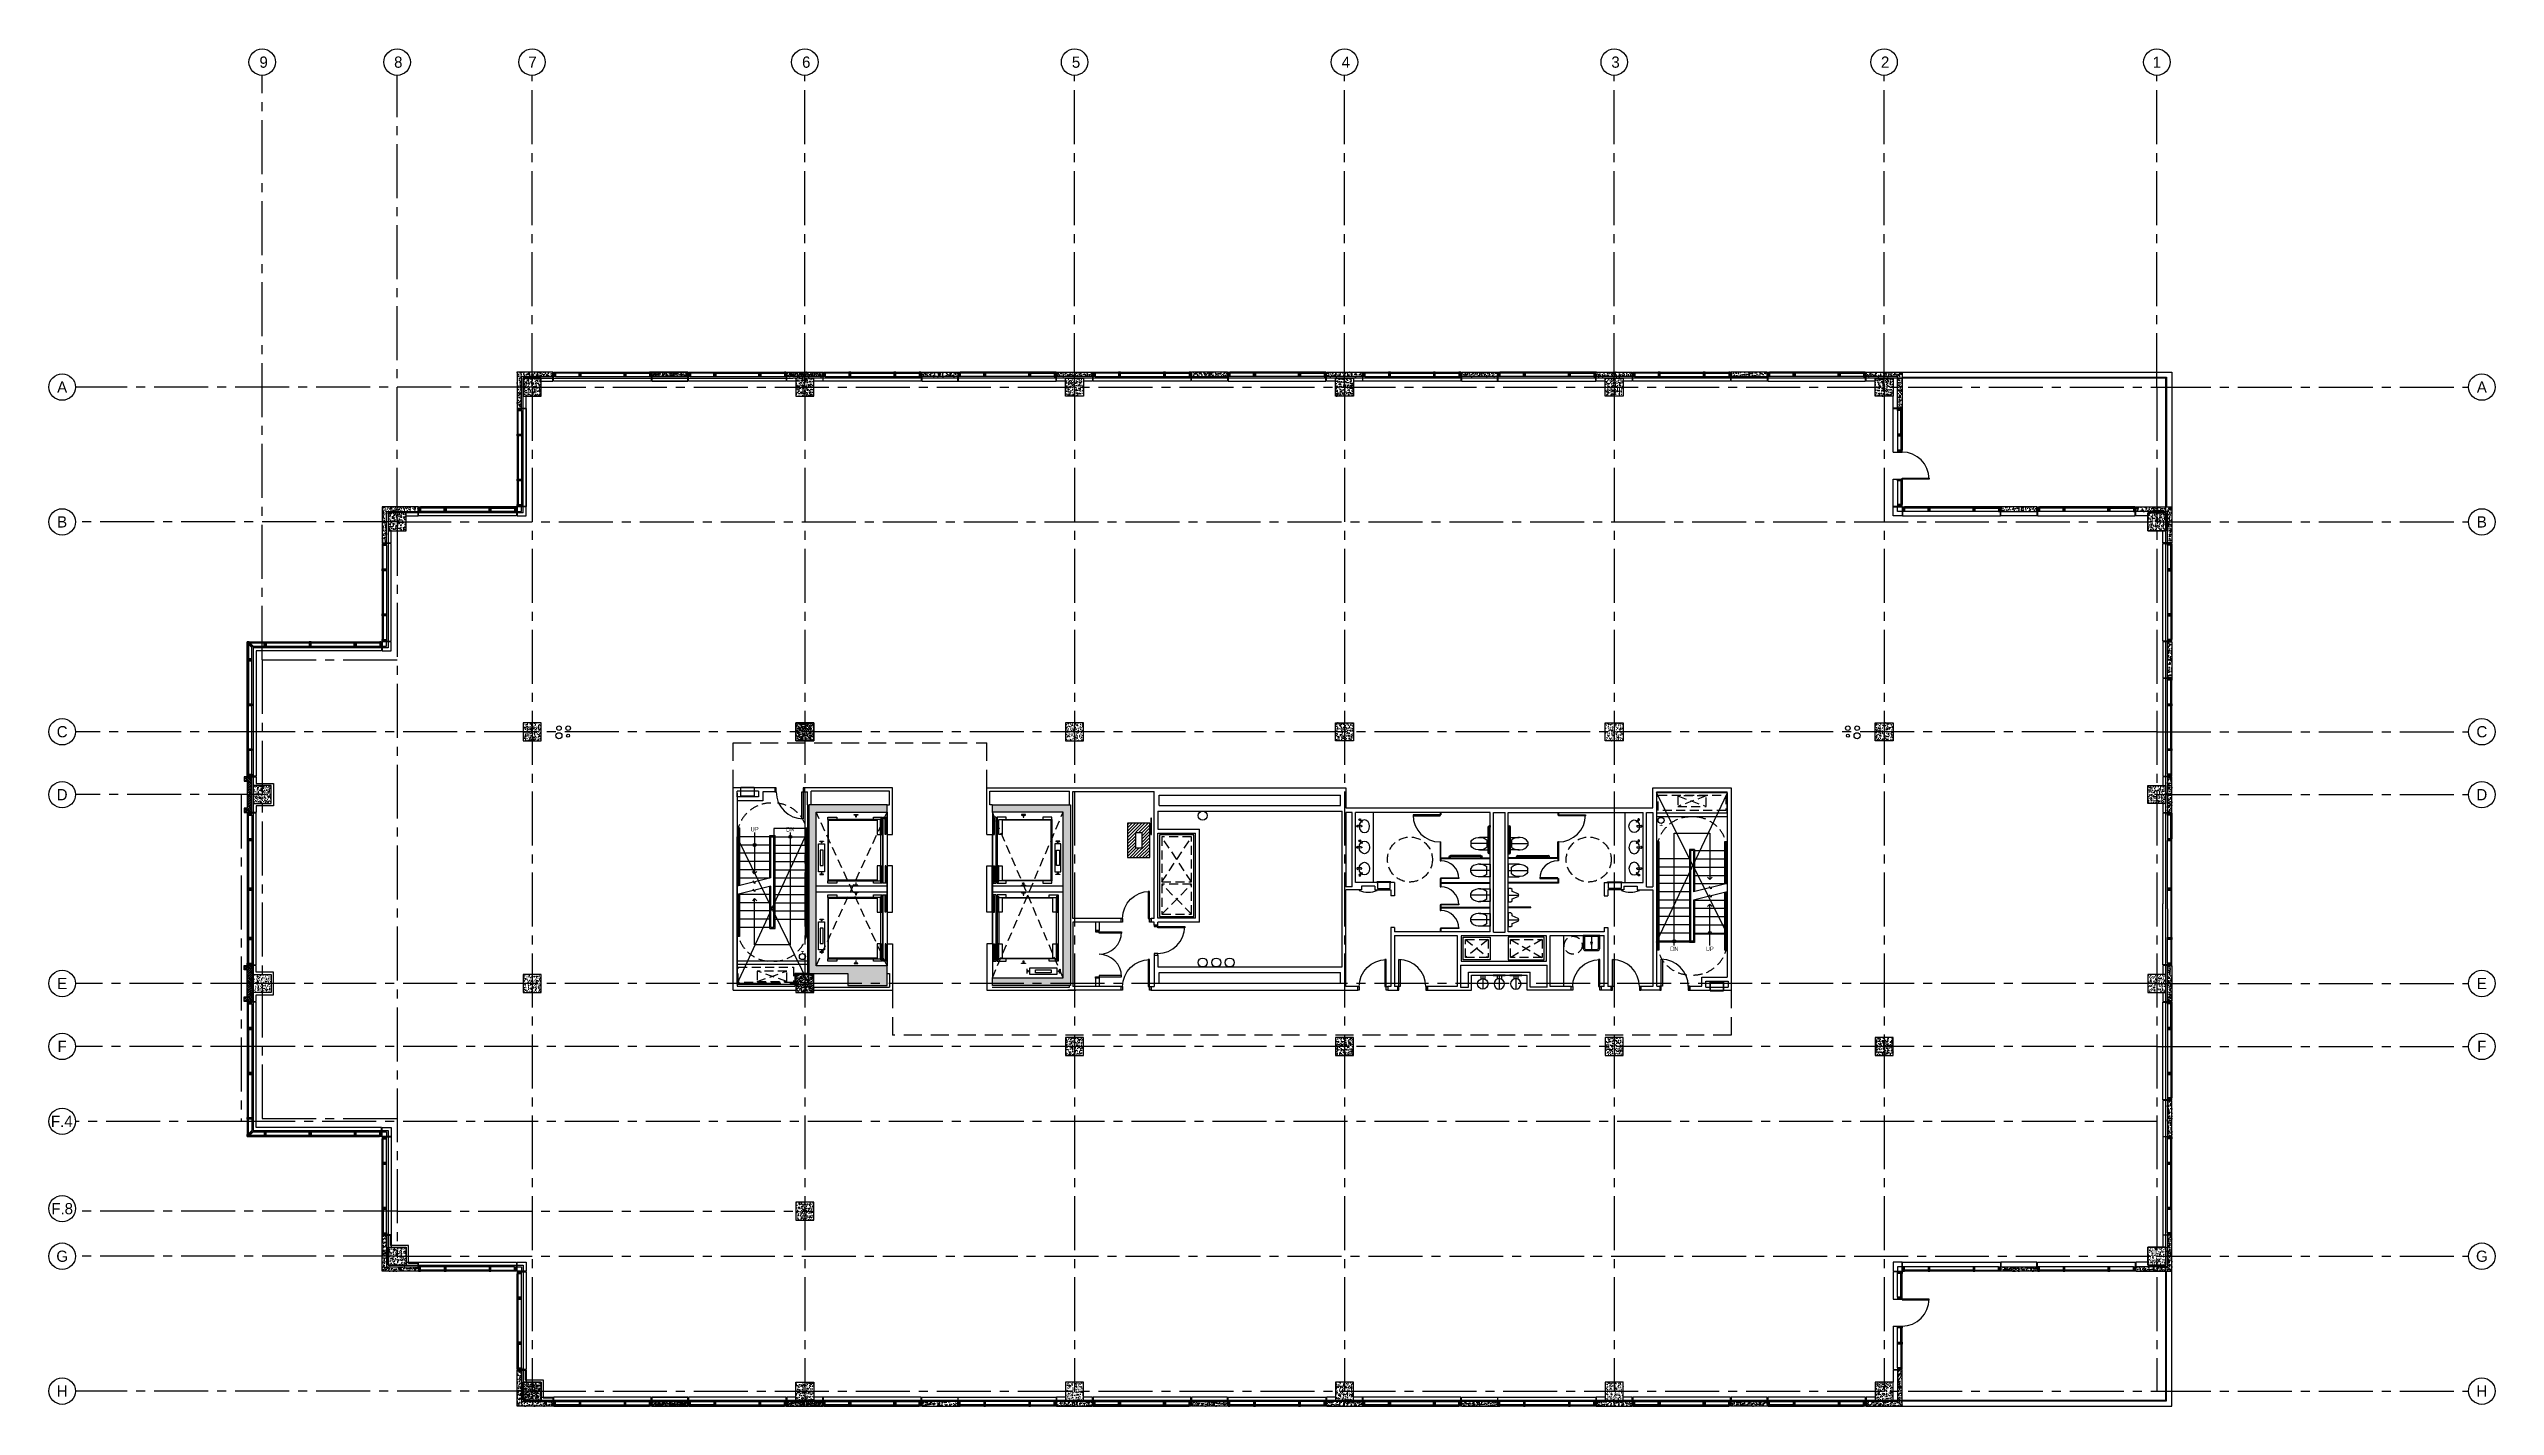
# Model space of a CAD drawing. Header units: inches. Extents: x 6059 to 9323, y 5310 to 7121.
import ezdxf
from ezdxf.enums import TextEntityAlignment as Align

# ---------------------------------------------------------------- set-up
doc = ezdxf.new("R2010")
doc.units = ezdxf.units.IN
doc.header["$LTSCALE"] = 96
doc.header["$MEASUREMENT"] = 0
doc.header["$PDSIZE"] = 1.5
for name, pattern in [('CENTER2', [1.125, 0.75, -0.125, 0.125, -0.125]), ('HIDDEN', [0.375, 0.25, -0.125]), ('HIDDEN2', [0.1875, 0.125, -0.0625])]:
    doc.linetypes.add(name, pattern=pattern)
doc.layers.get('0').update_dxf_attribs({"linetype": 'CONTINUOUS'})
for name, color, linetype in [('A-2-9 STAIR A SHAFT', 9, 'CONTINUOUS'), ('A_0_BLDGRD', 35, 'CENTER2'), ('A_0_COL-GRID', 40, 'CONTINUOUS'), ('A_0_CONST', 11, 'CONTINUOUS'), ('A_0_CW_MTL', 3, 'CONTINUOUS'), ('A_0_DIMGRD', 9, 'CENTER2'), ('A_1-8-STAIR', 40, 'CONTINUOUS'), ('A_1-8_COL', 7, 'CONTINUOUS'), ('A_1-8_COL_H', 6, 'CONTINUOUS'), ('A_1-8_COL_TEN_GYP', 2, 'CONTINUOUS'), ('A_1-8_CW_GLASS', 1, 'CONTINUOUS'), ('A_1-8_CW_GYP', 2, 'CONTINUOUS'), ('A_1-8_CW_MULL', 2, 'CONTINUOUS'), ('A_1-8_CW_PC', 2, 'CONTINUOUS'), ('A_1-8_CW_PC_H', 6, 'CONTINUOUS'), ('A_1-8_CW_SILL', 9, 'CONTINUOUS'), ('A_1-8_DR_PLN', 30, 'CONTINUOUS'), ('A_1-8_ELEV_CAB', 30, 'CONTINUOUS'), ('A_1-8_ELEV_EQP', 1, 'CONTINUOUS'), ('A_1-8_ELEV_SHAFT', 9, 'CONTINUOUS'), ('A_1-8_SLEEVE', 9, 'CONTINUOUS'), ('A_1-8_WALL_IN', 2, 'CONTINUOUS'), ('A_1-8_WALL_TP', 193, 'CONTINUOUS'), ('A_1-9_COL', 7, 'CONTINUOUS'), ('A_1-9_CW_H', 6, 'CONTINUOUS'), ('A_1_CW_SLAB', 66, 'CONTINUOUS'), ('A_2-8_COL', 7, 'CONTINUOUS'), ('A_2-8_COL_H', 6, 'CONTINUOUS'), ('A_2-8_CW_GLASS', 1, 'CONTINUOUS'), ('A_2-8_CW_GYP', 2, 'CONTINUOUS'), ('A_2-8_CW_MULL', 2, 'CONTINUOUS'), ('A_2-8_CW_PC', 2, 'CONTINUOUS'), ('A_2-8_CW_PC_H', 6, 'CONTINUOUS'), ('A_2-8_CW_SILL', 9, 'CONTINUOUS'), ('A_2-8_DR_PLN', 30, 'CONTINUOUS'), ('A_2-8_STAIR_SHAFT', 9, 'CONTINUOUS'), ('A_2-8_WALL_IN', 71, 'CONTINUOUS'), ('A_2-8_ZCORR', 5, 'HIDDEN'), ('A_2-9_COL', 7, 'CONTINUOUS'), ('A_2-9_CW_H', 6, 'CONTINUOUS'), ('A_3-7_STAIR1-2_TREAD', 30, 'CONTINUOUS'), ('A_3-8_STAIR', 30, 'CONTINUOUS'), ('A_3-8_WALL_IN', 71, 'CONTINUOUS'), ('A_8-9_COPING', 1, 'CONTINUOUS'), ('A_8_COL', 7, 'CONTINUOUS'), ('A_8_COL_H', 6, 'CONTINUOUS'), ('A_8_CW_GLASS', 1, 'CONTINUOUS'), ('A_8_CW_GYP', 2, 'CONTINUOUS'), ('A_8_CW_MULL', 2, 'CONTINUOUS'), ('A_8_CW_PC_H', 6, 'CONTINUOUS'), ('A_8_CW_PC_P', 2, 'CONTINUOUS'), ('A_8_CW_SILL', 9, 'CONTINUOUS'), ('M_1-9_DUCT', 9, 'CONTINUOUS'), ('M_2-9_SHAFT', 9, 'CONTINUOUS'), ('P_1-8_FIXTURE', 6, 'CONTINUOUS'), ('P_2-8_FIXTURE', 6, 'CONTINUOUS'), ('P_2-9_SLEEVE', 9, 'CONTINUOUS')]:
    doc.layers.add(name, color=color, linetype=linetype)
doc.styles.add('ARCHITXT', font='architxt.shx')
doc.styles.add('AVANT', font='AVGARDN.TTF')
pattern_1 = [(140, (-4476, -6744), (0.6275213, 7.172602), [0.75, -8.25]), (85, (-4476, -6744), (-7.5219213, -1.3875133), [0.6, -6.6]), (190.4514, (-4475.948, -6743.402), (-6.8943954, 5.785094), [0.637402, -7.011421]), (136.1842, (-4478, -6744), (1.65519, 10.6724105), [1.125, -12.375]), (186.6356, (-4477.862, -6743.111), (-9.741179, 9.346627), [0.956103, -10.51713]), (81.1842, (-4478, -6744), (-9.741186, 9.34662), [0.9, -9.9]), (111, (-4477.5, -6743), (4.026189, 5.9690705), [0.75, -8.25]), (56, (-4477.5, -6743), (-7.2515005, 2.433153), [0.6, -6.6]), (161.4514, (-4477.1645, -6742.5026), (-3.225305, 8.402226), [0.637402, -7.011421]), (127.5, (-4476, -6744), (-3.3289385, 0.12159855), [0, -6.52, 0, -6.7, 0, -6.625]), (97.5, (-4476, -6744), (-3.9441171, 2.6306954), [0, -3.82, 0, -6.37, 0, -2.525]), (57.5, (-4476, -6746.23), (0.2255487, 5.3382244), [0, -2.5, 0, -7.8, 0, -10.35]), (47.5, (-4476, -6747.23), (-1.0010498, 5.8318617), [0, -3.25, 0, -5.18, 0, -7.35])]
pattern_2 = [(50, (-5100, -6744), (7.172602, -0.6275213), [0.75, -8.25]), (355, (-5100, -6744), (-1.3875133, 7.5219213), [0.6, -6.6]), (100.4514, (-5099.402, -6744.052), (5.785094, 6.8943954), [0.637402, -7.011421]), (46.1842, (-5100, -6742), (10.6724105, -1.65519), [1.125, -12.375]), (96.6356, (-5099.111, -6742.138), (9.346627, 9.741179), [0.956103, -10.51713]), (351.1842, (-5100, -6742), (9.34662, 9.741186), [0.9, -9.9]), (21, (-5099, -6742.5), (5.9690705, -4.026189), [0.75, -8.25]), (326, (-5099, -6742.5), (2.433153, 7.2515005), [0.6, -6.6]), (71.4514, (-5098.5026, -6742.8355), (8.4022263, 3.225305), [0.637402, -7.011421]), (37.5, (-5100, -6744), (0.12159855, 3.3289385), [0, -6.52, 0, -6.7, 0, -6.625]), (7.5, (-5100, -6744), (2.6306954, 3.9441171), [0, -3.82, 0, -6.37, 0, -2.525]), (327.5, (-5102.23, -6744), (5.3382244, -0.2255487), [0, -2.5, 0, -7.8, 0, -10.35]), (317.5, (-5103.23, -6744), (5.8318617, 1.0010498), [0, -3.25, 0, -5.18, 0, -7.35])]
pattern_3 = [(45, (0.082, 252.0022), (-1.59099026, 1.59099026), []), (45, (-0.7136, 252.7977), (-1.59099026, 1.59099026), [1.125, -0.5625])]

msp = doc.modelspace()

# ---------------------------------------------------------------- texts
at = {"layer": 'A_3-7_STAIR1-2_TREAD', "style": 'ARCHITXT'}
for s, p in [('UP', (7001, 6076.8)), ('DN', (7048.5, 6076.8)), ('DN', (8228, 5917.2)), ('UP', (8275.5, 5917.2))]:
    msp.add_text(s, height=6, dxfattribs=at).set_placement(p, align=Align.CENTER)

# ---------------------------------------------------------------- blocks, each defined once
blk = doc.blocks.new('COL_1-8_24X24')
at = {"layer": 'A_1-8_COL_H'}
h = blk.add_hatch(dxfattribs=at)
h.set_pattern_fill('AR-CONC,_I', color=256, style=2)
h.set_pattern_definition([(50, (-6180, -6718.462), (7.172602, -0.6275213), [0.75, -8.25]), (355, (-6180, -6718.462), (-1.3875133, 7.5219213), [0.6, -6.6]), (100.4514, (-6179.402, -6718.5144), (5.785094, 6.8943954), [0.637402, -7.011421]), (46.1842, (-6180, -6716.462), (10.6724105, -1.65519), [1.125, -12.375]), (96.6356, (-6179.111, -6716.6), (9.346627, 9.741179), [0.956103, -10.51713]), (351.1842, (-6180, -6716.462), (9.34662, 9.741186), [0.9, -9.9]), (21, (-6179, -6716.962), (5.9690705, -4.026189), [0.75, -8.25]), (326, (-6179, -6716.962), (2.4331533, 7.2515005), [0.6, -6.6]), (71.4514, (-6178.5026, -6717.2976), (8.4022263, 3.225305), [0.637402, -7.011421]), (37.5, (-6180, -6718.462), (0.12159855, 3.32893854), [0, -6.52, 0, -6.7, 0, -6.625]), (7.5, (-6180, -6718.462), (2.6306954, 3.9441171), [0, -3.82, 0, -6.37, 0, -2.525]), (327.5, (-6182.23, -6718.462), (5.3382244, -0.2255487), [0, -2.5, 0, -7.8, 0, -10.35]), (317.5, (-6183.23, -6718.462), (5.8318617, 1.0010498), [0, -3.25, 0, -5.18, 0, -7.35])])
h.paths.add_polyline_path([(-12, -12), (12, -12), (12, 12), (-12, 12)])
at = {"layer": 'A_0_CONST'}
blk.add_point((0, 0), dxfattribs=at)
at = {"layer": 'A_1-8_COL'}
blk.add_lwpolyline([(-12, -12), (12, -12), (12, 12), (-12, 12)], close=True, dxfattribs=at)
blk = doc.blocks.new('PRE_1-8_COL1')
at = {"layer": 'A_1-8_CW_PC_H'}
h = blk.add_hatch(dxfattribs=at)
h.set_pattern_fill('AR-CONC', color=256, style=0)
h.set_pattern_definition([(50, (-5100, -6744), (7.172602, -0.6275213), [0.75, -8.25]), (355, (-5100, -6744), (-1.3875133, 7.5219213), [0.6, -6.6]), (100.4514, (-5099.402, -6744.052), (5.785094, 6.8943954), [0.637402, -7.011421]), (46.1842, (-5100, -6742), (10.6724105, -1.65519), [1.125, -12.375]), (96.6356, (-5099.111, -6742.138), (9.346627, 9.741179), [0.956103, -10.51713]), (351.1842, (-5100, -6742), (9.34662, 9.741186), [0.9, -9.9]), (21, (-5099, -6742.5), (5.9690705, -4.026189), [0.75, -8.25]), (326, (-5099, -6742.5), (2.433153, 7.2515005), [0.6, -6.6]), (71.4514, (-5098.5026, -6742.8355), (8.4022263, 3.225305), [0.637402, -7.011421]), (37.5, (-5100, -6744), (0.12159855, 3.3289385), [0, -6.52, 0, -6.7, 0, -6.625]), (7.5, (-5100, -6744), (2.6306954, 3.9441171), [0, -3.82, 0, -6.37, 0, -2.525]), (327.5, (-5102.23, -6744), (5.3382244, -0.2255487), [0, -2.5, 0, -7.8, 0, -10.35]), (317.5, (-5103.23, -6744), (5.8318617, 1.0010498), [0, -3.25, 0, -5.18, 0, -7.35])])
h.paths.add_polyline_path([(-24, -6), (24, -6), (24, 0), (-24, 0)])
at = {"layer": 'A_0_CONST'}
blk.add_line((0, 0), (0, -6), dxfattribs=at)
at = {"layer": 'A_1-8_CW_PC'}
blk.add_lwpolyline([(-24, -6), (24, -6), (24, 0), (-24, 0)], close=True, dxfattribs=at)
blk = doc.blocks.new('MUL_1-8_EX2')
at = {"layer": 'A_0_CONST'}
blk.add_line((0, 0), (0, -6), dxfattribs=at)
at = {"layer": 'A_1-8_CW_MULL'}
blk.add_lwpolyline([(-1.25, -6), (-1.25, 0), (1.25, 0), (1.25, -0.5), (0.5, -0.5), (0.5, -1.5), (1.25, -1.5), (1.25, -6)], close=True, dxfattribs=at)
blk = doc.blocks.new('MUL_1-8_EX1')
at = {"layer": 'A_0_CONST'}
blk.add_line((0, 0), (0, -6), dxfattribs=at)
at = {"layer": 'A_1-8_CW_MULL'}
blk.add_lwpolyline([(0.5, -1.5), (1.25, -1.5), (1.25, -6), (-1.25, -6), (-1.25, -1.5), (-0.5, -1.5), (-0.5, -0.5), (-1.25, -0.5), (-1.25, 0), (1.25, 0), (1.25, -0.5), (0.5, -0.5)], close=True, dxfattribs=at)
blk = doc.blocks.new('MUL_1-8_EX4')
at = {"layer": 'A_0_CONST'}
blk.add_line((0, 0), (-6, -6), dxfattribs=at)
at = {"layer": 'A_1-8_CW_MULL'}
blk.add_lwpolyline([(0, 0), (-2.5, 0), (-2.5, -0.5), (-1.8, -0.5), (-1.8, -1.5), (-3.3, -1.5), (-7.8, -6), (-6, -6), (-6, -7.8), (-1.5, -3.3), (-1.5, -1.8), (-0.5, -1.8), (-0.5, -2.5), (0, -2.5)], close=True, dxfattribs=at)
blk = doc.blocks.new('PRE_1-8_COL2')
at = {"layer": 'A_1-8_CW_PC_H'}
h = blk.add_hatch(dxfattribs=at)
h.set_pattern_fill('AR-CONC', color=256, angle=90, style=0)
h.set_pattern_definition([(140, (-4476, -6744), (0.6275213, 7.172602), [0.75, -8.25]), (85, (-4476, -6744), (-7.5219213, -1.3875133), [0.6, -6.6]), (190.4514, (-4475.948, -6743.402), (-6.8943954, 5.785094), [0.637402, -7.011421]), (136.1842, (-4478, -6744), (1.65519, 10.6724105), [1.125, -12.375]), (186.6356, (-4477.862, -6743.111), (-9.741179, 9.346627), [0.956103, -10.51713]), (81.1842, (-4478, -6744), (-9.741186, 9.34662), [0.9, -9.9]), (111, (-4477.5, -6743), (4.026189, 5.9690705), [0.75, -8.25]), (56, (-4477.5, -6743), (-7.2515005, 2.433153), [0.6, -6.6]), (161.4514, (-4477.1645, -6742.5026), (-3.225305, 8.402226), [0.637402, -7.011421]), (127.5, (-4476, -6744), (-3.3289385, 0.12159855), [0, -6.52, 0, -6.7, 0, -6.625]), (97.5, (-4476, -6744), (-3.9441171, 2.6306954), [0, -3.82, 0, -6.37, 0, -2.525]), (57.5, (-4476, -6746.23), (0.2255487, 5.3382244), [0, -2.5, 0, -7.8, 0, -10.35]), (47.5, (-4476, -6747.23), (-1.0010498, 5.8318617), [0, -3.25, 0, -5.18, 0, -7.35])])
h.paths.add_polyline_path([(6, -48), (6, -6), (48, -6), (48, 0), (0, 0), (0, -48)])
at = {"layer": 'A_0_CONST'}
for p, q in [((6, -6), (0, 0)), ((0, -24), (6, -24)), ((24, 0), (24, -6))]:
    blk.add_line(p, q, dxfattribs=at)
at = {"layer": 'A_1-8_CW_PC'}
blk.add_lwpolyline([(6, -48), (6, -6), (48, -6), (48, 0), (0, 0), (0, -48)], close=True, dxfattribs=at)
blk = doc.blocks.new('MUL_2-8_EX2')
at = {"layer": 'A_0_CONST'}
blk.add_line((0, 0), (0, -6), dxfattribs=at)
at = {"layer": 'A_2-8_CW_MULL'}
blk.add_lwpolyline([(-1.25, -6), (-1.25, 0), (1.25, 0), (1.25, -0.5), (0.5, -0.5), (0.5, -1.5), (1.25, -1.5), (1.25, -6)], close=True, dxfattribs=at)
blk = doc.blocks.new('MUL_2-8_EX1')
at = {"layer": 'A_0_CONST'}
blk.add_line((0, 0), (0, -6), dxfattribs=at)
at = {"layer": 'A_2-8_CW_MULL'}
blk.add_lwpolyline([(-0.5, -1.5), (-1.25, -1.5), (-1.25, -6), (1.25, -6), (1.25, -1.5), (0.5, -1.5), (0.5, -0.5), (1.25, -0.5), (1.25, 0), (-1.25, 0), (-1.25, -0.5), (-0.5, -0.5)], close=True, dxfattribs=at)
blk = doc.blocks.new('PRE_8_COL2')
at = {"layer": 'A_8_CW_PC_H'}
h = blk.add_hatch(dxfattribs=at)
h.set_pattern_fill('AR-CONC', color=256, angle=90, style=0)
h.set_pattern_definition(pattern_1)
h.paths.add_polyline_path([(6, -48), (6, -6), (48, -6), (48, 0), (0, 0), (0, -48)])
at = {"layer": 'A_0_CONST'}
for p, q in [((6, -6), (0, 0)), ((0, -24), (6, -24)), ((24, 0), (24, -6))]:
    blk.add_line(p, q, dxfattribs=at)
at = {"layer": 'A_8_CW_PC_P'}
blk.add_lwpolyline([(6, -48), (6, -6), (48, -6), (48, 0), (0, 0), (0, -48)], close=True, dxfattribs=at)
blk = doc.blocks.new('MUL_8_EX1')
at = {"layer": 'A_0_CONST'}
blk.add_line((0, 0), (0, -6), dxfattribs=at)
at = {"layer": 'A_8_CW_MULL'}
blk.add_lwpolyline([(-0.5, -1.5), (-1.25, -1.5), (-1.25, -6), (1.25, -6), (1.25, -1.5), (0.5, -1.5), (0.5, -0.5), (1.25, -0.5), (1.25, 0), (-1.25, 0), (-1.25, -0.5), (-0.5, -0.5)], close=True, dxfattribs=at)
blk = doc.blocks.new('MUL_8_EX2')
at = {"layer": 'A_0_CONST'}
blk.add_line((0, 0), (0, -6), dxfattribs=at)
at = {"layer": 'A_8_CW_MULL'}
blk.add_lwpolyline([(-1.25, -6), (-1.25, 0), (1.25, 0), (1.25, -0.5), (0.5, -0.5), (0.5, -1.5), (1.25, -1.5), (1.25, -6)], close=True, dxfattribs=at)
blk = doc.blocks.new('PRE_8_COL1')
at = {"layer": 'A_8_CW_PC_H'}
h = blk.add_hatch(dxfattribs=at)
h.set_pattern_fill('AR-CONC', color=256, style=0)
h.set_pattern_definition(pattern_2)
h.paths.add_polyline_path([(-24, -6), (24, -6), (24, 0), (-24, 0)])
at = {"layer": 'A_0_CONST'}
blk.add_line((0, 0), (0, -6), dxfattribs=at)
at = {"layer": 'A_8_CW_PC_P'}
blk.add_lwpolyline([(-24, -6), (24, -6), (24, 0), (-24, 0)], close=True, dxfattribs=at)
blk = doc.blocks.new('COL_8_24X24')
at = {"layer": 'A_8_COL_H'}
h = blk.add_hatch(dxfattribs=at)
h.set_pattern_fill('AR-CONC,_I', color=256, style=2)
h.set_pattern_definition([(50, (-6180, -6718.462), (7.172602, -0.6275213), [0.75, -8.25]), (355, (-6180, -6718.462), (-1.3875133, 7.5219213), [0.6, -6.6]), (100.4514, (-6179.402, -6718.5144), (5.785094, 6.8943954), [0.637402, -7.011421]), (46.1842, (-6180, -6716.462), (10.6724105, -1.65519), [1.125, -12.375]), (96.6356, (-6179.111, -6716.6), (9.346627, 9.741179), [0.956103, -10.51713]), (351.1842, (-6180, -6716.462), (9.34662, 9.741186), [0.9, -9.9]), (21, (-6179, -6716.962), (5.9690705, -4.026189), [0.75, -8.25]), (326, (-6179, -6716.962), (2.4331533, 7.2515005), [0.6, -6.6]), (71.4514, (-6178.5026, -6717.2976), (8.4022263, 3.225305), [0.637402, -7.011421]), (37.5, (-6180, -6718.462), (0.12159855, 3.32893854), [0, -6.52, 0, -6.7, 0, -6.625]), (7.5, (-6180, -6718.462), (2.6306954, 3.9441171), [0, -3.82, 0, -6.37, 0, -2.525]), (327.5, (-6182.23, -6718.462), (5.3382244, -0.2255487), [0, -2.5, 0, -7.8, 0, -10.35]), (317.5, (-6183.23, -6718.462), (5.8318617, 1.0010498), [0, -3.25, 0, -5.18, 0, -7.35])])
h.paths.add_polyline_path([(-12, -12), (12, -12), (12, 12), (-12, 12)])
at = {"layer": 'A_0_CONST'}
blk.add_point((0, 0), dxfattribs=at)
at = {"layer": 'A_8_COL'}
blk.add_lwpolyline([(-12, -12), (12, -12), (12, 12), (-12, 12)], close=True, dxfattribs=at)
blk = doc.blocks.new('PRE_2-8_COL2')
at = {"layer": 'A_2-8_CW_PC_H'}
h = blk.add_hatch(dxfattribs=at)
h.set_pattern_fill('AR-CONC', color=256, angle=90, style=0)
h.set_pattern_definition(pattern_1)
h.paths.add_polyline_path([(6, -48), (6, -6), (48, -6), (48, 0), (0, 0), (0, -48)])
at = {"layer": 'A_2-8_CW_PC'}
blk.add_lwpolyline([(6, -48), (6, -6), (48, -6), (48, 0), (0, 0), (0, -48)], close=True, dxfattribs=at)
blk = doc.blocks.new('PRE_2-8_COL1')
at = {"layer": 'A_2-8_CW_PC_H'}
h = blk.add_hatch(dxfattribs=at)
h.set_pattern_fill('AR-CONC', color=256, style=0)
h.set_pattern_definition(pattern_2)
h.paths.add_polyline_path([(-24, -6), (24, -6), (24, 0), (-24, 0)])
at = {"layer": 'A_2-8_CW_PC'}
blk.add_lwpolyline([(-24, -6), (24, -6), (24, 0), (-24, 0)], close=True, dxfattribs=at)
blk = doc.blocks.new('COL_1-9_24X24')
at = {"layer": 'A_1-9_CW_H'}
h = blk.add_hatch(dxfattribs=at)
h.set_pattern_fill('AR-CONC,_I', color=256, style=2)
h.set_pattern_definition([(130, (6180, -6718.462), (-7.172602, -0.6275213), [0.75, -8.25]), (185, (6180, -6718.462), (1.3875133, 7.5219213), [0.6, -6.6]), (79.5486, (6179.402, -6718.5144), (-5.785094, 6.8943954), [0.637402, -7.011421]), (133.8158, (6180, -6716.462), (-10.6724105, -1.65519), [1.125, -12.375]), (83.3644, (6179.111, -6716.6), (-9.346627, 9.741179), [0.956103, -10.51713]), (188.8158, (6180, -6716.462), (-9.34662, 9.741186), [0.9, -9.9]), (159, (6179, -6716.962), (-5.9690705, -4.026189), [0.75, -8.25]), (214, (6179, -6716.962), (-2.4331533, 7.2515005), [0.6, -6.6]), (108.5486, (6178.5026, -6717.2976), (-8.4022263, 3.225305), [0.637402, -7.011421]), (142.5, (6180, -6718.462), (-0.12159855, 3.32893854), [0, -6.52, 0, -6.7, 0, -6.625]), (172.5, (6180, -6718.462), (-2.6306954, 3.9441171), [0, -3.82, 0, -6.37, 0, -2.525]), (212.5, (6182.23, -6718.462), (-5.3382244, -0.2255487), [0, -2.5, 0, -7.8, 0, -10.35]), (222.5, (6183.23, -6718.462), (-5.8318617, 1.0010498), [0, -3.25, 0, -5.18, 0, -7.35])])
h.paths.add_polyline_path([(12, -12), (-12, -12), (-12, 12), (12, 12)])
at = {"layer": 'A_0_CONST'}
blk.add_point((0, 0), dxfattribs=at)
at = {"layer": 'A_1-9_COL'}
blk.add_lwpolyline([(12, -12), (-12, -12), (-12, 12), (12, 12)], close=True, dxfattribs=at)
blk = doc.blocks.new('COL_2-9_24X24')
at = {"layer": 'A_2-9_CW_H'}
h = blk.add_hatch(dxfattribs=at)
h.set_pattern_fill('AR-CONC,_I', color=256, style=2)
h.set_pattern_definition([(50, (-7117.516, -6304.06), (7.172602, -0.6275213), [0.75, -8.25]), (355, (-7117.516, -6304.06), (-1.3875133, 7.5219213), [0.6, -6.6]), (100.4514, (-7116.918, -6304.112), (5.785094, 6.8943954), [0.637402, -7.011421]), (46.1842, (-7117.516, -6302.06), (10.6724105, -1.65519), [1.125, -12.375]), (96.6356, (-7116.626, -6302.198), (9.346627, 9.741179), [0.956103, -10.51713]), (351.1842, (-7117.516, -6302.06), (9.34662, 9.741186), [0.9, -9.9]), (21, (-7116.516, -6302.56), (5.9690705, -4.026189), [0.75, -8.25]), (326, (-7116.516, -6302.56), (2.4331533, 7.2515005), [0.6, -6.6]), (71.4514, (-7116.018, -6302.8954), (8.4022263, 3.225305), [0.637402, -7.011421]), (37.5, (-7117.5157, -6304.06), (0.12159855, 3.32893854), [0, -6.52, 0, -6.7, 0, -6.625]), (7.5, (-7117.5157, -6304.06), (2.6306954, 3.9441171), [0, -3.82, 0, -6.37, 0, -2.525]), (327.5, (-7119.7457, -6304.06), (5.33822436, -0.2255487), [0, -2.5, 0, -7.8, 0, -10.35]), (317.5, (-7120.7457, -6304.06), (5.8318617, 1.0010498), [0, -3.25, 0, -5.18, 0, -7.35])])
h.paths.add_polyline_path([(12, -12), (-12, -12), (-12, 12), (12, 12)])
at = {"layer": 'A_2-9_COL'}
blk.add_lwpolyline([(12, -12), (-12, -12), (-12, 12), (12, 12)], close=True, dxfattribs=at)
blk = doc.blocks.new('grid-bbl')
at = {"color": 1, "linetype": 'Continuous'}
blk.add_circle((0, 0.25), 0.184, dxfattribs=at)
at = {"style": 'AVANT'}
blk.add_attdef('-', text='', height=0.156, dxfattribs=at).set_placement((0, 0.25), align=Align.MIDDLE_CENTER)
blk = doc.blocks.new('P_UR_1-8')
at = {"layer": 'A_0_CONST'}
blk.add_line((0, 0), (0, -14), dxfattribs=at)
at = {"layer": 'P_1-8_FIXTURE'}
blk.add_lwpolyline([(-1.8, -13), (-5, -5), (-7.5, -5), (-9, -3.5), (-9, 0), (9, 0), (9, -3.5), (7.5, -5), (5, -5), (1.8, -13, -0.59411)], format="xyb", close=True, dxfattribs=at)
blk = doc.blocks.new('P_WC_1-5')
at = {"layer": 'A_0_CONST'}
blk.add_line((0, 0), (0, -26), dxfattribs=at)
at = {"layer": 'P_1-8_FIXTURE'}
for p, q in [((-4.5, -4.4), (4.5, -4.4)), ((-2.5, -26), (2.5, -26))]:
    blk.add_line(p, q, dxfattribs=at)
blk.add_lwpolyline([(8.4, -14.5), (8.4, 0), (-8.4, 0), (-8.4, -14.5)], dxfattribs=at)
at = {"layer": 'P_1-8_FIXTURE', "extrusion": (0, 0, -1)}
for start_param, end_param in [(6.586314, 8.85753), (3.708841, 5.980057)]:
    blk.add_ellipse((0, -14.5), major_axis=(0, -12), ratio=0.697917, start_param=start_param, end_param=end_param, dxfattribs=at)
blk = doc.blocks.new('P_DF_1-8')
at = {"layer": 'A_0_CONST'}
blk.add_line((0, 0), (0, -18.5), dxfattribs=at)
at = {"layer": 'P_1-8_FIXTURE'}
for p, q in [((-2.8, -0.5), (-2.8, -5.1)), ((2.8, -0.5), (2.8, -5.1))]:
    blk.add_line(p, q, dxfattribs=at)
blk.add_lwpolyline([(8, -0.5), (-8, -0.5), (-8, 0), (8, 0)], close=True, dxfattribs=at)
blk.add_circle((0, -11.5), 7, dxfattribs=at)
blk = doc.blocks.new('P_JS_1-8')
at = {"layer": 'A_0_CONST'}
blk.add_line((0, 0), (0, -20), dxfattribs=at)
at = {"layer": 'P_1-8_FIXTURE'}
blk.add_line((-11, -1.5), (11, -1.5), dxfattribs=at)
blk.add_lwpolyline([(8, -20), (-8, -20, -0.414214), (-11, -17), (-11, 0), (11, 0), (11, -17, -0.414214)], format="xyb", close=True, dxfattribs=at)
blk.add_lwpolyline([(9.5, -1.5), (9.5, -16.5, -0.414214), (7.5, -18.5), (-7.5, -18.5, -0.414214), (-9.5, -16.5), (-9.5, -1.5)], format="xyb", dxfattribs=at)
blk.add_circle((0, -10), 1.5, dxfattribs=at)
blk = doc.blocks.new('DR_1-8_3X0_478')
at = {"layer": 'A_1-8_DR_PLN'}
for points in [[(2, 40.875), (3.75, 40.875), (3.75, 4.875), (2, 4.875)], [(0, 0), (2, 0), (2, 4.875), (0, 4.875)], [(38, 0), (40, 0), (40, 4.875), (38, 4.875)]]:
    blk.add_lwpolyline(points, close=True, dxfattribs=at)
blk.add_arc((2, 4.875), 36, 0, 90, dxfattribs=at)
blk = doc.blocks.new('DR_2-8_3X0_514')
at = {"layer": 'A_2-8_DR_PLN'}
for points in [[(2, 41.25), (3.75, 41.25), (3.75, 5.25), (2, 5.25)], [(0, 0), (2, 0), (2, 5.25), (0, 5.25)], [(38, 0), (40, 0), (40, 5.25), (38, 5.25)]]:
    blk.add_lwpolyline(points, close=True, dxfattribs=at)
blk.add_arc((2, 5.25), 36, 0, 90, dxfattribs=at)
blk = doc.blocks.new('DR_2-8_3X0_478')
at = {"layer": 'A_2-8_DR_PLN'}
for points in [[(2, 40.875), (3.75, 40.875), (3.75, 4.875), (2, 4.875)], [(0, 0), (2, 0), (2, 4.875), (0, 4.875)], [(38, 0), (40, 0), (40, 4.875), (38, 4.875)]]:
    blk.add_lwpolyline(points, close=True, dxfattribs=at)
blk.add_arc((2, 4.875), 36, 0, 90, dxfattribs=at)
blk = doc.blocks.new('DR_2-8_5X0_478')
at = {"layer": 'A_2-8_DR_PLN'}
for points in [[(0, 0), (0, -2), (4.875, -2), (4.875, 0)], [(34.875, -2), (34.875, -3.75), (4.875, -3.75), (4.875, -2)], [(0, -64), (0, -62), (4.875, -62), (4.875, -64)], [(34.875, -62), (34.875, -60.25), (4.875, -60.25), (4.875, -62)]]:
    blk.add_lwpolyline(points, close=True, dxfattribs=at)
for centre, start, end in [((4.875, -2), 270, 360), ((4.875, -62), 0, 90)]:
    blk.add_arc(centre, 30, start, end, dxfattribs=at)
blk = doc.blocks.new('SOAP')
for p, q in [((-0.2, 0.2), (-3.3, -3)), ((-3, -3.3), (-3.3, -3)), ((0.2, -0.2), (-3, -3.3))]:
    blk.add_line(p, q)
for radius, start, end in [(1.22, 235.3554, 214.6446), (0.692, 243.5217, 206.4783), (0.22, 315, 135)]:
    blk.add_arc((0, 0), radius, start, end)
blk = doc.blocks.new('FAUCET - AUTO')
at = {"layer": 'P_1-8_FIXTURE'}
for p, q in [((5, 0.75), (0, 1.125)), ((5, -0.75), (0, -1.125))]:
    blk.add_line(p, q, dxfattribs=at)
for centre, radius, start, end in [((0, 0), 1.125, 81.421693, 278.578307), ((5, 0), 0.75, 270, 90)]:
    blk.add_arc(centre, radius, start, end, dxfattribs=at)
blk = doc.blocks.new('GRAB BARS')
at = {"layer": 'A_1-8_WALL_TP'}
for p, q in [((0, 43), (0.3, 43)), ((0, 40.7), (0.3, 40.7)), ((0.3, 43), (0.3, 40.7)), ((0.3, 42.6), (1.5, 42.6)), ((0.3, 41.1), (1, 41.1)), ((1.5, 7.1), (1.5, 40.6)), ((3, 6.6), (3, 41.1)), ((0, 7), (0.3, 7)), ((0, 4.7), (0.3, 4.7)), ((0.3, 4.7), (0.3, 7)), ((0.3, 6.6), (1, 6.6)), ((0.3, 5.1), (1.5, 5.1)), ((10.6, 0.3), (12.9, 0.3)), ((10.6, 0), (10.6, 0.3)), ((11, 0.3), (11, 1.5)), ((12.5, 3), (53.3, 3)), ((12.5, 1.5), (52.8, 1.5)), ((12.5, 0.3), (12.5, 1.5)), ((12.9, 0), (12.9, 0.3)), ((52.8, 0), (52.8, 0.3)), ((52.8, 0.3), (55.1, 0.3)), ((53.3, 0.3), (53.3, 1)), ((54.8, 0.3), (54.8, 1.5)), ((55.1, 0), (55.1, 0.3))]:
    blk.add_line(p, q, dxfattribs=at)
for centre, radius, start, end in [((1, 40.6), 0.5, 0, 90), ((1.5, 41.1), 1.5, 0, 90), ((1, 7.1), 0.5, 270, 0), ((1.5, 6.6), 1.5, 270, 0), ((12.5, 1.5), 1.5, 90, 180), ((52.8, 1), 0.5, 0, 90), ((53.3, 1.5), 1.5, 0, 90)]:
    blk.add_arc(centre, radius, start, end, dxfattribs=at)

# ---------------------------------------------------------------- hatches: boundary and pattern name
at = {"layer": 'A_0_CW_MTL'}
h = msp.add_hatch(dxfattribs=at)
h.set_pattern_fill('BRASS', color=8, scale=9, angle=45, style=0)
h.set_pattern_definition(pattern_3)
h.paths.add_polyline_path([(6330.1, 6150), (6320.1, 6150), (6320.1, 6144), (6324.1, 6144), (6324.1, 6126), (6330.1, 6126)])
h.paths.add_polyline_path([(6330.1, 6126), (6324.1, 6126), (6324.1, 6108), (6320.1, 6108), (6320.1, 6102), (6330.1, 6102)])
h = msp.add_hatch(dxfattribs=at)
h.set_pattern_fill('BRASS', color=8, scale=9, angle=45, style=0)
h.set_pattern_definition(pattern_3)
h.paths.add_polyline_path([(6330.1, 5850), (6320.1, 5850), (6320.1, 5856), (6324.1, 5856), (6324.1, 5874), (6330.1, 5874)])
h.paths.add_polyline_path([(6330.1, 5874), (6324.1, 5874), (6324.1, 5892), (6320.1, 5892), (6320.1, 5898), (6330.1, 5898)])
at = {"layer": 'A_1-8_COL_H'}
h = msp.add_hatch(dxfattribs=at)
h.set_pattern_fill('AR-CONC,_I', color=256, style=2)
h.set_pattern_definition([(50, (888, -48.462), (7.172602, -0.6275213), [0.75, -8.25]), (355, (888, -48.462), (-1.3875133, 7.5219213), [0.6, -6.6]), (100.4514, (888.598, -48.5144), (5.785094, 6.8943954), [0.637402, -7.011421]), (46.1842, (888, -46.462), (10.6724105, -1.65519), [1.125, -12.375]), (96.6356, (888.889, -46.6), (9.346627, 9.741179), [0.956103, -10.51713]), (351.1842, (888, -46.462), (9.34662, 9.741186), [0.9, -9.9]), (21, (889, -46.962), (5.9690705, -4.026189), [0.75, -8.25]), (326, (889, -46.962), (2.4331533, 7.2515005), [0.6, -6.6]), (71.4514, (889.4974, -47.2976), (8.4022263, 3.225305), [0.637402, -7.011421]), (37.5, (888, -48.462), (0.12159855, 3.32893854), [0, -6.52, 0, -6.7, 0, -6.625]), (7.5, (888, -48.462), (2.6306954, 3.9441171), [0, -3.82, 0, -6.37, 0, -2.525]), (327.5, (885.77, -48.462), (5.3382244, -0.2255487), [0, -2.5, 0, -7.8, 0, -10.35]), (317.5, (884.77, -48.462), (5.8318617, 1.0010498), [0, -3.25, 0, -5.18, 0, -7.35])])
h.paths.add_polyline_path([(7056, 6658), (7080, 6658), (7080, 6682), (7056, 6682)])
h = msp.add_hatch(dxfattribs=at)
h.set_pattern_fill('AR-CONC', color=256, style=0)
h.set_pattern_definition([(130, (13608, -1e-08), (-7.172602, -0.6275213), [0.75, -8.25]), (185, (13608, -1e-08), (1.3875133, 7.5219213), [0.6, -6.6]), (79.5486, (13607.402, -0.052), (-5.785094, 6.8943954), [0.637402, -7.011421]), (133.8158, (13608, 2), (-10.6724105, -1.65519), [1.125, -12.375]), (83.3644, (13607.111, 1.862), (-9.346627, 9.741179), [0.956103, -10.51713]), (188.8158, (13608, 2), (-9.34662, 9.741186), [0.9, -9.9]), (159, (13607, 1.5), (-5.9690705, -4.026189), [0.75, -8.25]), (214, (13607, 1.5), (-2.4331533, 7.2515005), [0.6, -6.6]), (108.5486, (13606.5026, 1.1645), (-8.4022263, 3.225305), [0.637402, -7.011421]), (142.5, (13608, -1e-08), (-0.12159855, 3.32893854), [0, -6.52, 0, -6.7, 0, -6.625]), (172.5, (13608, -1e-08), (-2.6306954, 3.9441171), [0, -3.82, 0, -6.37, 0, -2.525]), (212.5, (13610.23, -1e-08), (-5.3382244, -0.2255487), [0, -2.5, 0, -7.8, 0, -10.35]), (222.5, (13611.23, -1e-08), (-5.8318617, 1.0010498), [0, -3.25, 0, -5.18, 0, -7.35])])
h.paths.add_polyline_path([(7177.7, 5897.5), (7083.2, 5897.5), (7083.2, 6102.5), (7177.7, 6102.5), (7177.7, 6112.5), (7073.2, 6112.5), (7073.2, 5887.5), (7125.5, 5887.5), (7125.5, 5871.5), (7177.7, 5871.5)])
h = msp.add_hatch(dxfattribs=at)
h.set_pattern_fill('AR-CONC,_I', color=256, style=2)
h.set_pattern_definition([(310, (888, 12048.462), (7.172602, 0.6275213), [0.75, -8.25]), (5, (888, 12048.462), (-1.3875133, -7.5219213), [0.6, -6.6]), (259.5486, (888.598, 12048.5144), (5.785094, -6.8943954), [0.637402, -7.011421]), (313.8158, (888, 12046.462), (10.6724105, 1.65519), [1.125, -12.375]), (263.3644, (888.889, 12046.6), (9.346627, -9.741179), [0.956103, -10.51713]), (8.8158, (888, 12046.462), (9.34662, -9.741186), [0.9, -9.9]), (339, (889, 12046.962), (5.9690705, 4.026189), [0.75, -8.25]), (34, (889, 12046.962), (2.4331533, -7.2515005), [0.6, -6.6]), (288.5486, (889.4974, 12047.2976), (8.4022263, -3.225305), [0.637402, -7.011421]), (322.5, (888, 12048.462), (0.12159855, -3.32893854), [0, -6.52, 0, -6.7, 0, -6.625]), (352.5, (888, 12048.462), (2.6306954, -3.9441171), [0, -3.82, 0, -6.37, 0, -2.525]), (32.5, (885.77, 12048.462), (5.3382244, 0.2255487), [0, -2.5, 0, -7.8, 0, -10.35]), (42.5, (884.77, 12048.462), (5.8318617, -1.0010498), [0, -3.25, 0, -5.18, 0, -7.35])])
h.paths.add_polyline_path([(7056, 5342), (7080, 5342), (7080, 5318), (7056, 5318)])
at = {"layer": 'A_2-8_COL_H'}
h = msp.add_hatch(dxfattribs=at)
h.set_pattern_fill('AR-CONC', color=256, style=0)
h.set_pattern_definition([(50, (888, -1e-08), (7.172602, -0.6275213), [0.75, -8.25]), (355, (888, -1e-08), (-1.3875133, 7.5219213), [0.6, -6.6]), (100.4514, (888.598, -0.052), (5.785094, 6.8943954), [0.637402, -7.011421]), (46.1842, (888, 2), (10.6724105, -1.65519), [1.125, -12.375]), (96.6356, (888.889, 1.862), (9.346627, 9.741179), [0.956103, -10.51713]), (351.1842, (888, 2), (9.34662, 9.741186), [0.9, -9.9]), (21, (889, 1.5), (5.9690705, -4.026189), [0.75, -8.25]), (326, (889, 1.5), (2.4331533, 7.2515005), [0.6, -6.6]), (71.4514, (889.4974, 1.1645), (8.4022263, 3.225305), [0.637402, -7.011421]), (37.5, (888, -1e-08), (0.12159855, 3.32893854), [0, -6.52, 0, -6.7, 0, -6.625]), (7.5, (888, -1e-08), (2.6306954, 3.9441171), [0, -3.82, 0, -6.37, 0, -2.525]), (327.5, (885.77, -1e-08), (5.3382244, -0.2255487), [0, -2.5, 0, -7.8, 0, -10.35]), (317.5, (884.77, -1e-08), (5.8318617, 1.0010498), [0, -3.25, 0, -5.18, 0, -7.35])])
h.paths.add_polyline_path([(7318.2, 5881.5), (7412.7, 5881.5), (7412.7, 6102.5), (7318.2, 6102.5), (7318.2, 6112.5), (7422.7, 6112.5), (7422.7, 5871.5), (7318.2, 5871.5)])
at = {"layer": 'A_2-8_CW_PC_H'}
h = msp.add_hatch(dxfattribs=at)
h.set_pattern_fill('AR-CONC', color=256, style=0)
h.set_pattern_definition([(130, (12168, -54), (-7.172602, -0.6275213), [0.75, -8.25]), (185, (12168, -54), (1.3875133, 7.5219213), [0.6, -6.6]), (79.5486, (12167.402, -54.052), (-5.785094, 6.8943954), [0.637402, -7.011421]), (133.8158, (12168, -52), (-10.6724105, -1.65519), [1.125, -12.375]), (83.3644, (12167.111, -52.138), (-9.346627, 9.741179), [0.956103, -10.51713]), (188.8158, (12168, -52), (-9.34662, 9.741186), [0.9, -9.9]), (159, (12167, -52.5), (-5.9690705, -4.026189), [0.75, -8.25]), (214, (12167, -52.5), (-2.433153, 7.2515005), [0.6, -6.6]), (108.5486, (12166.5026, -52.8355), (-8.4022263, 3.225305), [0.637402, -7.011421]), (142.5, (12168, -54), (-0.12159855, 3.3289385), [0, -6.52, 0, -6.7, 0, -6.625]), (172.5, (12168, -54), (-2.6306954, 3.9441171), [0, -3.82, 0, -6.37, 0, -2.525]), (212.5, (12170.23, -54), (-5.3382244, -0.2255487), [0, -2.5, 0, -7.8, 0, -10.35]), (222.5, (12171.23, -54), (-5.8318617, 1.0010498), [0, -3.25, 0, -5.18, 0, -7.35])])
h.paths.add_polyline_path([(7092, 6684), (7044, 6684), (7044, 6690), (7092, 6690)])
h = msp.add_hatch(dxfattribs=at)
h.set_pattern_fill('AR-CONC', color=256, angle=180, style=0)
h.set_pattern_definition([(230, (12168, 12054), (-7.172602, 0.6275213), [0.75, -8.25]), (175, (12168, 12054), (1.3875133, -7.5219213), [0.6, -6.6]), (280.4514, (12167.402, 12054.052), (-5.785094, -6.8943954), [0.637402, -7.011421]), (226.1842, (12168, 12052), (-10.6724105, 1.65519), [1.125, -12.375]), (276.6356, (12167.111, 12052.138), (-9.346627, -9.741179), [0.956103, -10.51713]), (171.1842, (12168, 12052), (-9.34662, -9.741186), [0.9, -9.9]), (201, (12167, 12052.5), (-5.9690705, 4.026189), [0.75, -8.25]), (146, (12167, 12052.5), (-2.433153, -7.2515005), [0.6, -6.6]), (251.4514, (12166.5026, 12052.8355), (-8.4022263, -3.225305), [0.637402, -7.011421]), (217.5, (12168, 12054), (-0.12159855, -3.3289385), [0, -6.52, 0, -6.7, 0, -6.625]), (187.5, (12168, 12054), (-2.6306954, -3.9441171), [0, -3.82, 0, -6.37, 0, -2.525]), (147.5, (12170.23, 12054), (-5.3382244, 0.2255487), [0, -2.5, 0, -7.8, 0, -10.35]), (137.5, (12171.23, 12054), (-5.8318617, -1.0010498), [0, -3.25, 0, -5.18, 0, -7.35])])
h.paths.add_polyline_path([(7092, 5316), (7044, 5316), (7044, 5310), (7092, 5310)])
at = {"layer": 'A_2-8_STAIR_SHAFT'}
h = msp.add_hatch(dxfattribs=at)
h.set_pattern_fill('ANSI31', color=256, scale=24, style=0)
h.paths.add_polyline_path([(7528.3, 6087.8), (7498.6, 6087.8), (7498.6, 6042), (7528.3, 6042)])
h.paths.add_polyline_path([(7517.5, 6054.4), (7509.5, 6054.4), (7509.5, 6075.4), (7517.5, 6075.4)], flags=16)
h = msp.add_hatch(dxfattribs=at)
h.set_pattern_fill('ANSI31', color=256, scale=24, style=0)
h.paths.add_polyline_path([(7528.3, 6087.8), (7498.6, 6087.8), (7498.6, 6042), (7528.3, 6042)])
h.paths.add_polyline_path([(7517.5, 6054.4), (7509.5, 6054.4), (7509.5, 6075.4), (7517.5, 6075.4)], flags=16)

# ---------------------------------------------------------------- linework, layer by layer
at = {"layer": 'A-2-9 STAIR A SHAFT'}
for p, q in [((7073.2, 6080.8), (6977.1, 5873.3)), ((6977.1, 6069.8), (7073.2, 5873.3))]:
    msp.add_line(p, q, dxfattribs=at)
for points in [[(6977.1, 6069.8), (6977.1, 5873.3), (7073.2, 5873.3), (7073.2, 6080.8)], [(7073.2, 6080.8), (7026.7, 6080.8), (7026.7, 6069.8), (6977.1, 6069.8)]]:
    msp.add_lwpolyline(points, dxfattribs=at)
at = {"layer": 'A_0_BLDGRD'}
for p, q in [((6704, 6670), (8872, 6670)), ((6704, 6670), (6704, 5330)), ((7068, 6670), (7068, 5318)), ((7428, 6670), (7428, 5330)), ((7788, 6670), (7788, 5330)), ((8148, 6670), (8148, 5330)), ((8508, 6670), (8508, 5330)), ((8872, 6670), (8872, 5330)), ((6524, 6490), (6524, 5510)), ((6524, 6490), (8872, 6490)), ((6344, 6306), (6344, 5694)), ((6344, 6306), (6524, 6306)), ((8872, 6210), (6344, 6210)), ((6316, 6126), (6316, 5690)), ((8872, 5874), (6344, 5874)), ((8872, 5790), (6344, 5790)), ((8872, 5690), (6316, 5690)), ((6344, 5694), (6524, 5694)), ((6524, 5570), (7080, 5570)), ((6524, 5510), (8872, 5510)), ((6704, 5330), (8872, 5330))]:
    msp.add_line(p, q, dxfattribs=at)
at = {"layer": 'A_0_CW_MTL'}
for points in [[(6320.1, 6150), (6320.1, 6144), (6324.1, 6144), (6324.1, 6108), (6320.1, 6108), (6320.1, 6102), (6330.1, 6102), (6330.1, 6150)], [(6320.1, 5850), (6320.1, 5856), (6324.1, 5856), (6324.1, 5892), (6320.1, 5892), (6320.1, 5898), (6330.1, 5898), (6330.1, 5850)]]:
    msp.add_lwpolyline(points, close=True, dxfattribs=at)
at = {"layer": 'A_0_DIMGRD'}
for p, q in [((6344, 6306), (6344, 7086)), ((6524, 6490), (6524, 7086)), ((6704, 6670), (6704, 7086)), ((7068, 6670), (7068, 7086)), ((7428, 6670), (7428, 7086)), ((7788, 6670), (7788, 7086)), ((8148, 6670), (8148, 7086)), ((8508, 6670), (8508, 7086)), ((8872, 6670), (8872, 7086)), ((6704, 6670), (6094.7, 6670)), ((8872, 6670), (9288, 6670)), ((6524, 6490), (6094.7, 6490)), ((8872, 6490), (9288, 6490)), ((6344, 6210), (6094.7, 6210)), ((8872, 6210), (9288, 6210)), ((6344, 6126), (6094.7, 6126)), ((8872, 6126), (9288, 6126)), ((6347, 5874), (6094.7, 5874)), ((8872, 5874), (9288, 5874)), ((6347, 5790), (6094.7, 5790)), ((8872, 5790), (9288, 5790)), ((6316, 5690), (6094.7, 5690)), ((6524, 5570), (6094.7, 5570)), ((6524, 5510), (6094.7, 5510)), ((8872, 5510), (9288, 5510)), ((6704, 5330), (6094.7, 5330)), ((8872, 5330), (9288, 5330))]:
    msp.add_line(p, q, dxfattribs=at)
at = {"layer": 'A_1-8-STAIR'}
for points, const_width in [([(8208.4, 6084.7), (8212.4, 6084.7)], 1), ([(8210.4, 6087.7), (8210.4, 6084.7)], 0.5), ([(7066.7, 5916.8), (7062.7, 5916.8)], 1), ([(7064.7, 5913.8), (7064.7, 5916.8)], 0.5)]:
    msp.add_lwpolyline(points, dxfattribs=dict(at, const_width=const_width))
for centre in [(8210.4, 6091.7), (7064.7, 5909.8)]:
    msp.add_circle(centre, 4, dxfattribs=at)
at = {"layer": 'A_1-8_COL'}
for p, q in [((7056, 6682), (7056, 6658)), ((7080, 6682), (7056, 6682)), ((7080, 6658), (7080, 6682)), ((7056, 5318), (7056, 5342)), ((7080, 5342), (7080, 5318)), ((7080, 5318), (7056, 5318))]:
    msp.add_line(p, q, dxfattribs=at)
msp.add_lwpolyline([(7177.7, 5897.5), (7083.2, 5897.5), (7083.2, 6102.5), (7177.7, 6102.5), (7177.7, 6112.5), (7073.2, 6112.5), (7073.2, 5887.5), (7125.5, 5887.5), (7125.5, 5871.5), (7177.7, 5871.5)], close=True, dxfattribs=at)
at = {"layer": 'A_1-8_COL_TEN_GYP'}
for points in [[(6552, 5495.2), (6552, 5500.2), (6539, 5500.2), (6539, 5524.2), (6515, 5524.2), (6515, 5538), (6510, 5538)], [(6690, 5358), (6695, 5358), (6695, 5345), (6719, 5345), (6719, 5321), (6732, 5321), (6732, 5316)]]:
    msp.add_lwpolyline(points, dxfattribs=at)
at = {"layer": 'A_1-8_CW_GLASS'}
for p, q in [((7095.2, 6689.5), (7126.7, 6689.5)), ((7126.7, 6688.5), (7095.2, 6688.5)), ((7129.2, 6689.5), (7186.7, 6689.5)), ((7129.2, 6688.5), (7186.7, 6688.5)), ((7220.7, 6689.5), (7189.2, 6689.5)), ((7189.2, 6688.5), (7220.7, 6688.5)), ((7275.2, 6689.5), (7306.7, 6689.5)), ((7306.7, 6688.5), (7275.2, 6688.5)), ((7366.7, 6689.5), (7309.2, 6689.5)), ((7366.7, 6688.5), (7309.2, 6688.5)), ((7400.7, 6689.5), (7369.2, 6689.5)), ((7369.2, 6688.5), (7400.7, 6688.5)), ((7455.2, 6689.5), (7486.7, 6689.5)), ((7486.7, 6688.5), (7455.2, 6688.5)), ((7489.2, 6689.5), (7546.7, 6689.5)), ((7489.2, 6688.5), (7546.7, 6688.5)), ((7580.7, 6689.5), (7549.2, 6689.5)), ((7549.2, 6688.5), (7580.7, 6688.5)), ((7635.2, 6689.5), (7666.7, 6689.5)), ((7666.7, 6688.5), (7635.2, 6688.5)), ((7726.7, 6689.5), (7669.2, 6689.5)), ((7726.7, 6688.5), (7669.2, 6688.5)), ((7760.7, 6689.5), (7729.2, 6689.5)), ((7729.2, 6688.5), (7760.7, 6688.5)), ((7815.2, 6689.5), (7846.7, 6689.5)), ((7846.7, 6688.5), (7815.2, 6688.5)), ((7849.2, 6689.5), (7906.7, 6689.5)), ((7849.2, 6688.5), (7906.7, 6688.5)), ((7940.7, 6689.5), (7909.2, 6689.5)), ((7909.2, 6688.5), (7940.7, 6688.5)), ((7995.2, 6689.5), (8026.7, 6689.5)), ((8026.7, 6688.5), (7995.2, 6688.5)), ((8086.7, 6689.5), (8029.2, 6689.5)), ((8086.7, 6688.5), (8029.2, 6688.5)), ((8120.7, 6689.5), (8089.2, 6689.5)), ((8089.2, 6688.5), (8120.7, 6688.5)), ((8175.2, 6689.5), (8206.7, 6689.5)), ((8206.7, 6688.5), (8175.2, 6688.5)), ((8209.2, 6689.5), (8266.7, 6689.5)), ((8209.2, 6688.5), (8266.7, 6688.5)), ((8300.7, 6689.5), (8269.2, 6689.5)), ((8269.2, 6688.5), (8300.7, 6688.5)), ((8355.2, 6689.5), (8386.7, 6689.5)), ((8386.7, 6688.5), (8355.2, 6688.5)), ((8446.7, 6689.5), (8389.2, 6689.5)), ((8446.7, 6688.5), (8389.2, 6688.5)), ((8480.7, 6689.5), (8449.2, 6689.5)), ((8449.2, 6688.5), (8480.7, 6688.5)), ((6684.5, 6604.7), (6684.5, 6547.2)), ((6685.5, 6604.7), (6685.5, 6547.2)), ((6504.5, 6458.7), (6504.5, 6427.2)), ((6505.5, 6427.2), (6505.5, 6458.7)), ((8890.5, 6427.2), (8890.5, 6458.7)), ((8891.5, 6458.7), (8891.5, 6427.2)), ((6504.5, 6424.7), (6504.5, 6367.2)), ((6505.5, 6424.7), (6505.5, 6367.2)), ((8890.5, 6424.7), (8890.5, 6367.2)), ((8891.5, 6424.7), (8891.5, 6367.2)), ((6504.5, 6333.2), (6504.5, 6364.7)), ((6505.5, 6364.7), (6505.5, 6333.2)), ((8890.5, 6364.7), (8890.5, 6333.2)), ((8891.5, 6333.2), (8891.5, 6364.7)), ((6324.5, 6307.2), (6324.5, 6327.5)), ((6324.5, 6304.7), (6324.5, 6247.2)), ((6325.5, 6326.7), (6325.5, 6307.2)), ((6325.5, 6304.7), (6325.5, 6247.2)), ((6346.7, 6329.5), (6326.5, 6329.5)), ((6327.3, 6328.5), (6346.7, 6328.5)), ((6349.2, 6329.5), (6406.7, 6329.5)), ((6349.2, 6328.5), (6406.7, 6328.5)), ((6409.2, 6329.5), (6466.7, 6329.5)), ((6409.2, 6328.5), (6466.7, 6328.5)), ((6500.7, 6329.5), (6469.2, 6329.5)), ((6469.2, 6328.5), (6500.7, 6328.5)), ((8890.5, 6247.2), (8890.5, 6278.7)), ((8891.5, 6278.7), (8891.5, 6247.2)), ((6324.5, 6187.2), (6324.5, 6244.7)), ((6325.5, 6187.2), (6325.5, 6244.7)), ((8890.5, 6187.2), (8890.5, 6244.7)), ((8891.5, 6187.2), (8891.5, 6244.7)), ((6324.5, 6153.2), (6324.5, 6184.7)), ((6325.5, 6184.7), (6325.5, 6153.2)), ((8890.5, 6184.7), (8890.5, 6153.2)), ((8891.5, 6153.2), (8891.5, 6184.7)), ((6324.5, 6098.7), (6324.5, 6067.2)), ((6325.5, 6067.2), (6325.5, 6098.7)), ((8890.5, 6067.2), (8890.5, 6098.7)), ((8891.5, 6098.7), (8891.5, 6067.2)), ((6324.5, 6064.7), (6324.5, 6001.2)), ((6325.5, 6064.7), (6325.5, 6001.2)), ((8890.5, 6064.7), (8890.5, 6001.2)), ((8891.5, 6001.2), (8891.5, 6064.7)), ((6324.5, 5935.2), (6324.5, 5998.7)), ((6325.5, 5998.7), (6325.5, 5935.2)), ((8890.5, 5998.7), (8890.5, 5973.7)), ((8891.5, 5973.7), (8891.5, 5998.7)), ((6324.5, 5901.2), (6324.5, 5932.7)), ((6325.5, 5932.7), (6325.5, 5901.2)), ((8890.5, 5932.7), (8890.5, 5901.2)), ((8891.5, 5901.2), (8891.5, 5932.7)), ((6326.5, 5671.5), (6346.7, 5671.5)), ((6346.7, 5670.5), (6326.5, 5670.5)), ((6349.2, 5671.5), (6406.7, 5671.5)), ((6349.2, 5670.5), (6406.7, 5670.5)), ((6409.2, 5671.5), (6466.7, 5671.5)), ((6409.2, 5670.5), (6466.7, 5670.5)), ((6469.2, 5671.5), (6500.7, 5671.5)), ((6500.7, 5670.5), (6469.2, 5670.5)), ((6504.5, 5666.7), (6504.5, 5635.2)), ((6505.5, 5635.2), (6505.5, 5666.7)), ((6504.5, 5575.2), (6504.5, 5632.7)), ((6505.5, 5575.2), (6505.5, 5632.7)), ((6504.5, 5541.2), (6504.5, 5572.7)), ((6505.5, 5572.7), (6505.5, 5541.2)), ((6586.7, 5491.5), (6555.2, 5491.5)), ((6555.2, 5490.5), (6586.7, 5490.5)), ((6646.7, 5491.5), (6589.2, 5491.5)), ((6646.7, 5490.5), (6589.2, 5490.5)), ((6649.2, 5491.5), (6680.7, 5491.5)), ((6680.7, 5490.5), (6649.2, 5490.5)), ((6684.5, 5395.2), (6684.5, 5452.7)), ((6685.5, 5395.2), (6685.5, 5452.7)), ((7126.7, 5311.5), (7095.2, 5311.5)), ((7095.2, 5310.5), (7126.7, 5310.5)), ((7129.2, 5311.5), (7186.7, 5311.5)), ((7129.2, 5310.5), (7186.7, 5310.5)), ((7189.2, 5311.5), (7220.7, 5311.5)), ((7220.7, 5310.5), (7189.2, 5310.5)), ((7306.7, 5311.5), (7275.2, 5311.5)), ((7275.2, 5310.5), (7306.7, 5310.5)), ((7366.7, 5311.5), (7309.2, 5311.5)), ((7366.7, 5310.5), (7309.2, 5310.5)), ((7369.2, 5311.5), (7400.7, 5311.5)), ((7400.7, 5310.5), (7369.2, 5310.5)), ((7486.7, 5311.5), (7455.2, 5311.5)), ((7455.2, 5310.5), (7486.7, 5310.5)), ((7489.2, 5311.5), (7546.7, 5311.5)), ((7489.2, 5310.5), (7546.7, 5310.5)), ((7549.2, 5311.5), (7580.7, 5311.5)), ((7580.7, 5310.5), (7549.2, 5310.5)), ((7666.7, 5311.5), (7635.2, 5311.5)), ((7635.2, 5310.5), (7666.7, 5310.5)), ((7726.7, 5311.5), (7669.2, 5311.5)), ((7726.7, 5310.5), (7669.2, 5310.5)), ((7729.2, 5311.5), (7760.7, 5311.5)), ((7760.7, 5310.5), (7729.2, 5310.5)), ((7846.7, 5311.5), (7815.2, 5311.5)), ((7815.2, 5310.5), (7846.7, 5310.5)), ((7849.2, 5311.5), (7906.7, 5311.5)), ((7849.2, 5310.5), (7906.7, 5310.5)), ((7909.2, 5311.5), (7940.7, 5311.5)), ((7940.7, 5310.5), (7909.2, 5310.5)), ((8026.7, 5311.5), (7995.2, 5311.5)), ((7995.2, 5310.5), (8026.7, 5310.5)), ((8086.7, 5311.5), (8029.2, 5311.5)), ((8086.7, 5310.5), (8029.2, 5310.5)), ((8089.2, 5311.5), (8120.7, 5311.5)), ((8120.7, 5310.5), (8089.2, 5310.5)), ((8206.7, 5311.5), (8175.2, 5311.5)), ((8175.2, 5310.5), (8206.7, 5310.5)), ((8209.2, 5311.5), (8266.7, 5311.5)), ((8209.2, 5310.5), (8266.7, 5310.5)), ((8269.2, 5311.5), (8300.7, 5311.5)), ((8300.7, 5310.5), (8269.2, 5310.5))]:
    msp.add_line(p, q, dxfattribs=at)
at = {"layer": 'A_1-8_CW_GYP'}
for points in [[(6864, 6684), (6864, 6678), (6912, 6678), (6912, 6684)], [(7056, 6678), (7044, 6678), (7044, 6684)], [(7092, 6684), (7092, 6678), (7080, 6678)], [(7224, 6684), (7224, 6678), (7272, 6678), (7272, 6684)], [(7416, 6678), (7404, 6678), (7404, 6684)], [(7452, 6684), (7452, 6678), (7440, 6678)], [(7632, 6684), (7632, 6678), (7584, 6678), (7584, 6684)], [(7776, 6678), (7764, 6678), (7764, 6684)], [(7812, 6684), (7812, 6678), (7800, 6678)], [(7944, 6684), (7944, 6678), (7992, 6678), (7992, 6684)], [(8136, 6678), (8124, 6678), (8124, 6684)], [(8172, 6684), (8172, 6678), (8160, 6678)], [(8352, 6684), (8352, 6678), (8304, 6678), (8304, 6684)], [(8886, 6330), (8880, 6330), (8880, 6282), (8886, 6282)], [(6329.8, 6150), (6336, 6150), (6336, 6141), (6359, 6141), (6359, 6111), (6336, 6111), (6336, 6102), (6330, 6102)], [(8886, 6150), (8880, 6150), (8880, 6138)], [(8880, 6114), (8880, 6102), (8886, 6102)], [(6864, 5316), (6864, 5322), (6912, 5322), (6912, 5316)], [(7224, 5316), (7224, 5322), (7272, 5322), (7272, 5316)], [(7632, 5316), (7632, 5322), (7584, 5322), (7584, 5316)], [(7776, 5322), (7764, 5322), (7764, 5316)], [(7812, 5316), (7812, 5322), (7800, 5322)], [(7944, 5316), (7944, 5322), (7992, 5322), (7992, 5316)], [(8136, 5322), (8124, 5322), (8124, 5316)], [(8172, 5316), (8172, 5322), (8160, 5322)], [(8352, 5316), (8352, 5322), (8304, 5322), (8304, 5316)]]:
    msp.add_lwpolyline(points, dxfattribs=at)
at = {"layer": 'A_1-8_CW_MULL'}
for points in [[(6504, 6324), (6510, 6324), (6510, 6330), (6504, 6330)], [(6504, 5676), (6510, 5676), (6510, 5670), (6504, 5670)]]:
    msp.add_lwpolyline(points, close=True, dxfattribs=at)
at = {"layer": 'A_1-8_CW_SILL'}
for p, q in [((7095.2, 6690), (7220.7, 6690)), ((7095.2, 6684), (7220.7, 6684)), ((7400.7, 6690), (7275.2, 6690)), ((7400.7, 6684), (7275.2, 6684)), ((7455.2, 6690), (7580.7, 6690)), ((7455.2, 6684), (7580.7, 6684)), ((7760.7, 6690), (7635.2, 6690)), ((7760.7, 6684), (7635.2, 6684)), ((7815.2, 6690), (7940.7, 6690)), ((7815.2, 6684), (7940.7, 6684)), ((8120.7, 6690), (7995.2, 6690)), ((8120.7, 6684), (7995.2, 6684)), ((8175.2, 6690), (8300.7, 6690)), ((8175.2, 6684), (8300.7, 6684)), ((8480.7, 6690), (8355.2, 6690)), ((8480.7, 6684), (8355.2, 6684)), ((6504, 6458.7), (6504, 6333.2)), ((6510, 6458.7), (6510, 6333.2)), ((8886, 6458.7), (8886, 6333.2)), ((8892, 6458.7), (8892, 6333.2)), ((8886, 6153.2), (8886, 6278.7)), ((8892, 6153.2), (8892, 6278.7)), ((6324, 6098.7), (6324, 5901.2)), ((6330, 6098.7), (6330, 5901.2)), ((8886, 6098.7), (8886, 6067.2)), ((8892, 6098.7), (8892, 6067.2)), ((8886, 5973.7), (8886, 6064.7)), ((8892, 5973.7), (8892, 6064.7)), ((8886, 5901.2), (8886, 5932.7)), ((6504, 5541.2), (6504, 5666.7)), ((6510, 5541.2), (6510, 5666.7)), ((6680.7, 5496), (6555.2, 5496)), ((6680.7, 5490), (6555.2, 5490)), ((7095.2, 5316), (7220.7, 5316)), ((7095.2, 5310), (7220.7, 5310)), ((7400.7, 5316), (7275.2, 5316)), ((7400.7, 5310), (7275.2, 5310)), ((7455.2, 5316), (7580.7, 5316)), ((7455.2, 5310), (7580.7, 5310)), ((7760.7, 5316), (7635.2, 5316)), ((7760.7, 5310), (7635.2, 5310)), ((7815.2, 5316), (7940.7, 5316)), ((7815.2, 5310), (7940.7, 5310)), ((8120.7, 5316), (7995.2, 5316)), ((8120.7, 5310), (7995.2, 5310)), ((8175.2, 5316), (8300.7, 5316)), ((8175.2, 5310), (8300.7, 5310))]:
    msp.add_line(p, q, dxfattribs=at)
for points in [[(6863.2, 6684), (6863.2, 6678), (6732.7, 6678), (6732.7, 6684)], [(7043.2, 6684), (7043.2, 6678), (6912.7, 6678), (6912.7, 6684)], [(7223.2, 6684), (7223.2, 6678), (7092.7, 6678), (7092.7, 6684)], [(7272.7, 6684), (7272.7, 6678), (7403.2, 6678), (7403.2, 6684)], [(7583.2, 6684), (7583.2, 6678), (7452.7, 6678), (7452.7, 6684)], [(7632.7, 6684), (7632.7, 6678), (7763.2, 6678), (7763.2, 6684)], [(7943.2, 6684), (7943.2, 6678), (7812.7, 6678), (7812.7, 6684)], [(7992.7, 6684), (7992.7, 6678), (8123.2, 6678), (8123.2, 6684)], [(8303.2, 6684), (8303.2, 6678), (8172.7, 6678), (8172.7, 6684)], [(8352.7, 6684), (8352.7, 6678), (8483.2, 6678), (8483.2, 6684)], [(6690, 6641.2), (6696, 6641.2), (6696, 6510.7), (6690, 6510.7)], [(6510, 6330.7), (6516, 6330.7), (6516, 6461.2), (6510, 6461.2)], [(8886, 6330.7), (8880, 6330.7), (8880, 6461.2), (8886, 6461.2)], [(6324, 6153.2), (6324, 6330), (6500.7, 6330)], [(6503.2, 6324), (6503.2, 6318), (6336, 6318), (6336, 6150.7), (6330, 6150.7)], [(6330, 6153.2), (6330, 6324), (6500.7, 6324)], [(6504, 6324), (6504, 6318), (6516, 6318), (6516, 6330), (6510, 6330)], [(8886, 6281.2), (8880, 6281.2), (8880, 6150.7), (8886, 6150.7)], [(6330, 5898.7), (6336, 5898.7), (6336, 6101.2), (6330, 6101.2)], [(8886, 6101.2), (8880, 6101.2), (8880, 5980.5)], [(6504, 5676), (6504, 5682), (6516, 5682), (6516, 5670), (6510, 5670)], [(6510, 5669.2), (6516, 5669.2), (6516, 5538.7), (6510, 5538.7)], [(6552.7, 5496), (6552.7, 5502), (6683.2, 5502), (6683.2, 5496)], [(6863.2, 5316), (6863.2, 5322), (6732.7, 5322), (6732.7, 5316)], [(7043.2, 5316), (7043.2, 5322), (6912.7, 5322), (6912.7, 5316)], [(7223.2, 5316), (7223.2, 5322), (7092.7, 5322), (7092.7, 5316)], [(7272.7, 5316), (7272.7, 5322), (7403.2, 5322), (7403.2, 5316)], [(7583.2, 5316), (7583.2, 5322), (7452.7, 5322), (7452.7, 5316)], [(7632.7, 5316), (7632.7, 5322), (7763.2, 5322), (7763.2, 5316)], [(7943.2, 5316), (7943.2, 5322), (7812.7, 5322), (7812.7, 5316)], [(7992.7, 5316), (7992.7, 5322), (8123.2, 5322), (8123.2, 5316)], [(8303.2, 5316), (8303.2, 5322), (8172.7, 5322), (8172.7, 5316)]]:
    msp.add_lwpolyline(points, dxfattribs=at)
at = {"layer": 'A_1-8_ELEV_CAB'}
for p, q in [((7169, 6073), (7169, 6031)), ((7169, 5969), (7169, 5927)), ((7327, 5969), (7327, 5927)), ((7403.5, 5969), (7403.5, 5927))]:
    msp.add_line(p, q, dxfattribs=at)
for points in [[(7164.5, 6012), (7099.5, 6012), (7099.5, 6092), (7164.5, 6092), (7164.5, 6073), (7169, 6073), (7169, 6092.9), (7098.6, 6092.9), (7098.6, 6011.1), (7169, 6011.1), (7169, 6031), (7164.5, 6031)], [(7331.5, 6012), (7396.5, 6012), (7396.5, 6092), (7331.5, 6092), (7331.5, 6073), (7327, 6073), (7327, 6092.9), (7397.4, 6092.9), (7397.4, 6011.1), (7327, 6011.1), (7327, 6031), (7331.5, 6031)], [(7164.5, 5908), (7099.5, 5908), (7099.5, 5988), (7164.5, 5988), (7164.5, 5969), (7169, 5969), (7169, 5988.9), (7098.6, 5988.9), (7098.6, 5907.1), (7169, 5907.1), (7169, 5927), (7164.5, 5927)], [(7403.5, 5988.9), (7403.5, 5969), (7399, 5969), (7399, 5988), (7331.5, 5988), (7331.5, 5969), (7327, 5969), (7327, 5988.9)], [(7331.5, 5927), (7331.5, 5908), (7399, 5908), (7399, 5927), (7403.5, 5927), (7403.5, 5907.1), (7327, 5907.1), (7327, 5927)]]:
    msp.add_lwpolyline(points, close=True, dxfattribs=at)
at = {"layer": 'A_1-8_ELEV_EQP'}
for p, q in [((7178, 6073), (7178, 6031)), ((7318, 6073), (7318, 6031)), ((7177.7, 6004), (7083.2, 6004)), ((7177.7, 5996), (7083.2, 5996)), ((7412.7, 6004), (7318, 6004)), ((7412.7, 5996), (7318, 5996)), ((7178, 5969), (7178, 5927)), ((7318, 5969), (7318, 5927))]:
    msp.add_line(p, q, dxfattribs=at)
for points in [[(7098.6, 6092.9), (7098.6, 6096.1), (7110.6, 6096.1), (7110.6, 6092.9)], [(7159.5, 6092.9), (7159.5, 6096.1), (7171.5, 6096.1), (7171.5, 6007.9), (7159.5, 6007.9), (7159.5, 6011.1)], [(7177.7, 6007.9), (7172.7, 6007.9), (7172.7, 6096.1), (7177.7, 6096.1)], [(7318.2, 6007.9), (7323.3, 6007.9), (7323.3, 6096.1), (7318.2, 6096.1)], [(7336.5, 6092.9), (7336.5, 6096.1), (7324.5, 6096.1), (7324.5, 6007.9), (7336.5, 6007.9), (7336.5, 6011.1)], [(7397.4, 6092.9), (7397.4, 6096.1), (7385.4, 6096.1), (7385.4, 6092.9)], [(7110.6, 6011.1), (7110.6, 6007.9), (7098.6, 6007.9), (7098.6, 6011.1)], [(7385.4, 6011.1), (7385.4, 6007.9), (7397.4, 6007.9), (7397.4, 6011.1)], [(7098.6, 5988.9), (7098.6, 5992.1), (7110.6, 5992.1), (7110.6, 5988.9)], [(7159.5, 5988.9), (7159.5, 5992.1), (7171.5, 5992.1), (7171.5, 5903.9), (7159.5, 5903.9), (7159.5, 5907.1)], [(7177.7, 5903.9), (7172.7, 5903.9), (7172.7, 5992.1), (7177.7, 5992.1)], [(7318.2, 5903.9), (7323.3, 5903.9), (7323.3, 5992.1), (7318.2, 5992.1)], [(7336.5, 5988.9), (7336.5, 5992.1), (7324.5, 5992.1), (7324.5, 5903.9), (7336.5, 5903.9), (7336.5, 5907.1)], [(7394, 5988.9), (7394, 5992.1), (7406, 5992.1), (7406, 5903.9), (7394, 5903.9), (7394, 5907.1)], [(7110.6, 5907.1), (7110.6, 5903.9), (7098.6, 5903.9), (7098.6, 5907.1)]]:
    msp.add_lwpolyline(points, dxfattribs=at)
for points in [[(7136.5, 6097.7), (7136.5, 6095.8), (7135.9, 6095.8), (7135.9, 6097.7), (7136, 6097.7), (7136, 6098.6, 0.414214), (7135.8, 6098.7), (7133.9, 6098.7, -0.414214), (7133.7, 6098.9), (7133.7, 6099.3), (7138.7, 6099.3), (7138.7, 6098.9, -0.414214), (7138.5, 6098.7), (7136.6, 6098.7, 0.414214), (7136.4, 6098.6), (7136.4, 6097.7)], [(7359.5, 6097.7), (7359.5, 6095.8), (7360.1, 6095.8), (7360.1, 6097.7), (7360, 6097.7), (7360, 6098.6, -0.414214), (7360.2, 6098.7), (7362.1, 6098.7, 0.414214), (7362.3, 6098.9), (7362.3, 6099.3), (7357.3, 6099.3), (7357.3, 6098.9, 0.414214), (7357.5, 6098.7), (7359.4, 6098.7, -0.414214), (7359.6, 6098.6), (7359.6, 6097.7)], [(7090.7, 6061.5), (7090.1, 6061.5), (7090.1, 6062.9), (7090.2, 6062.9), (7090.2, 6063.3, 0.414214), (7090, 6063.4), (7088.1, 6063.4, -0.414214), (7087.9, 6063.6), (7087.9, 6063.9), (7092.9, 6063.9), (7092.9, 6063.6, -0.414214), (7092.7, 6063.4), (7090.7, 6063.4, 0.414214), (7090.6, 6063.3), (7090.6, 6062.9), (7090.7, 6062.9)], [(7405.3, 6061.5), (7405.9, 6061.5), (7405.9, 6062.9), (7405.8, 6062.9), (7405.8, 6063.3, -0.414214), (7406, 6063.4), (7407.9, 6063.4, 0.414214), (7408.1, 6063.6), (7408.1, 6063.9), (7403.1, 6063.9), (7403.1, 6063.6, 0.414214), (7403.3, 6063.4), (7405.2, 6063.4, -0.414214), (7405.4, 6063.3), (7405.4, 6062.9), (7405.3, 6062.9)], [(7092.9, 6019.9, 0.414214), (7092.7, 6020.1), (7090.7, 6020.1, -0.414214), (7090.6, 6020.2), (7090.6, 6020.6), (7090.7, 6020.6), (7090.7, 6022), (7090.1, 6022), (7090.1, 6020.6), (7090.2, 6020.6), (7090.2, 6020.2, -0.414214), (7090, 6020.1), (7088.1, 6020.1, 0.414214), (7087.9, 6019.9), (7087.9, 6019.6), (7092.9, 6019.6)], [(7138.7, 6005.1, 0.414214), (7138.5, 6005.3), (7136.6, 6005.3, -0.414214), (7136.4, 6005.4), (7136.4, 6006.3), (7136.5, 6006.3), (7136.5, 6008.3), (7135.9, 6008.3), (7135.9, 6006.3), (7136, 6006.3), (7136, 6005.4, -0.414214), (7135.8, 6005.3), (7133.9, 6005.3, 0.414214), (7133.7, 6005.1), (7133.7, 6004.8), (7138.7, 6004.8)], [(7357.3, 6005.1, -0.414214), (7357.5, 6005.3), (7359.4, 6005.3, 0.414214), (7359.6, 6005.4), (7359.6, 6006.3), (7359.5, 6006.3), (7359.5, 6008.3), (7360.1, 6008.3), (7360.1, 6006.3), (7360, 6006.3), (7360, 6005.4, 0.414214), (7360.2, 6005.3), (7362.1, 6005.3, -0.414214), (7362.3, 6005.1), (7362.3, 6004.8), (7357.3, 6004.8)], [(7403.1, 6019.9, -0.414214), (7403.3, 6020.1), (7405.2, 6020.1, 0.414214), (7405.4, 6020.2), (7405.4, 6020.6), (7405.3, 6020.6), (7405.3, 6022), (7405.9, 6022), (7405.9, 6020.6), (7405.8, 6020.6), (7405.8, 6020.2, 0.414214), (7406, 6020.1), (7407.9, 6020.1, -0.414214), (7408.1, 6019.9), (7408.1, 6019.6), (7403.1, 6019.6)], [(7136.5, 5993.7), (7136.5, 5991.8), (7135.9, 5991.8), (7135.9, 5993.7), (7136, 5993.7), (7136, 5994.6, 0.414214), (7135.8, 5994.8), (7133.9, 5994.8, -0.414214), (7133.7, 5994.9), (7133.7, 5995.3), (7138.7, 5995.3), (7138.7, 5994.9, -0.414214), (7138.5, 5994.8), (7136.6, 5994.8, 0.414214), (7136.4, 5994.6), (7136.4, 5993.7)], [(7359.5, 5993.7), (7359.5, 5991.8), (7360.1, 5991.8), (7360.1, 5993.7), (7360, 5993.7), (7360, 5994.6, -0.414214), (7360.2, 5994.8), (7362.1, 5994.8, 0.414214), (7362.3, 5994.9), (7362.3, 5995.3), (7357.3, 5995.3), (7357.3, 5994.9, 0.414214), (7357.5, 5994.8), (7359.4, 5994.8, -0.414214), (7359.6, 5994.6), (7359.6, 5993.7)], [(7090.7, 5957.5), (7090.1, 5957.5), (7090.1, 5958.9), (7090.2, 5958.9), (7090.2, 5959.3, 0.414214), (7090, 5959.4), (7088.1, 5959.4, -0.414214), (7087.9, 5959.6), (7087.9, 5959.9), (7092.9, 5959.9), (7092.9, 5959.6, -0.414214), (7092.7, 5959.4), (7090.7, 5959.4, 0.414214), (7090.6, 5959.3), (7090.6, 5958.9), (7090.7, 5958.9)], [(7092.9, 5915.9, 0.414214), (7092.7, 5916.1), (7090.7, 5916.1, -0.414214), (7090.6, 5916.2), (7090.6, 5916.6), (7090.7, 5916.6), (7090.7, 5918), (7090.1, 5918), (7090.1, 5916.6), (7090.2, 5916.6), (7090.2, 5916.2, -0.414214), (7090, 5916.1), (7088.1, 5916.1, 0.414214), (7087.9, 5915.9), (7087.9, 5915.6), (7092.9, 5915.6)], [(7138.7, 5901.1, 0.414214), (7138.5, 5901.2), (7136.6, 5901.2, -0.414214), (7136.4, 5901.4), (7136.4, 5902.3), (7136.5, 5902.3), (7136.5, 5904.3), (7135.9, 5904.3), (7135.9, 5902.3), (7136, 5902.3), (7136, 5901.4, -0.414214), (7135.8, 5901.2), (7133.9, 5901.2, 0.414214), (7133.7, 5901.1), (7133.7, 5900.8), (7138.7, 5900.8)], [(7357.3, 5901.1, -0.414214), (7357.5, 5901.2), (7359.4, 5901.2, 0.414214), (7359.6, 5901.4), (7359.6, 5902.3), (7359.5, 5902.3), (7359.5, 5904.3), (7360.1, 5904.3), (7360.1, 5902.3), (7360, 5902.3), (7360, 5901.4, 0.414214), (7360.2, 5901.2), (7362.1, 5901.2, -0.414214), (7362.3, 5901.1), (7362.3, 5900.8), (7357.3, 5900.8)], [(7366.5, 5890.1), (7366.5, 5890.7), (7365.1, 5890.7), (7365.1, 5890.6), (7364.8, 5890.6, -0.414214), (7364.6, 5890.8), (7364.6, 5892.7, 0.414214), (7364.4, 5892.9), (7364.1, 5892.9), (7364.1, 5887.9), (7364.4, 5887.9, 0.414214), (7364.6, 5888.1), (7364.6, 5890, -0.414214), (7364.8, 5890.2), (7365.1, 5890.2), (7365.1, 5890.1)], [(7408.1, 5887.9, -0.414214), (7408, 5888.1), (7408, 5890, 0.414214), (7407.8, 5890.2), (7407.5, 5890.2), (7407.5, 5890.1), (7406, 5890.1), (7406, 5890.7), (7407.5, 5890.7), (7407.5, 5890.6), (7407.8, 5890.6, 0.414214), (7408, 5890.8), (7408, 5892.7, -0.414214), (7408.1, 5892.9), (7408.5, 5892.9), (7408.5, 5887.9)]]:
    msp.add_lwpolyline(points, format="xyb", close=True, dxfattribs=at)
at = {"layer": 'A_1-8_ELEV_EQP', "linetype": 'Continuous'}
for points in [[(7170.7, 6094.6), (7169.5, 6094.6), (7169.5, 6073), (7170.7, 6073)], [(7530.7, 6094.6), (7529.5, 6094.6), (7529.5, 6073), (7530.7, 6073)], [(7169.5, 6009.4), (7169.5, 6031), (7170.7, 6031), (7170.7, 6009.4)], [(7326.5, 6009.4), (7326.5, 6031), (7325.3, 6031), (7325.3, 6009.4)], [(7170.7, 5990.6), (7169.5, 5990.6), (7169.5, 5969), (7170.7, 5969)], [(7325.3, 5990.6), (7326.5, 5990.6), (7326.5, 5969), (7325.3, 5969)], [(7405.2, 5990.6), (7404, 5990.6), (7404, 5969), (7405.2, 5969)], [(7169.5, 5905.4), (7169.5, 5927), (7170.7, 5927), (7170.7, 5905.4)], [(7326.5, 5905.4), (7326.5, 5927), (7325.3, 5927), (7325.3, 5905.4)], [(7404, 5905.4), (7404, 5927), (7405.2, 5927), (7405.2, 5905.4)]]:
    msp.add_lwpolyline(points, close=True, dxfattribs=at)
at = {"layer": 'A_1-8_ELEV_EQP'}
for points in [[(7176.2, 6073), (7175, 6073), (7175, 6094.8), (7176.2, 6094.8)], [(7319.8, 6073), (7321, 6073), (7321, 6094.8), (7319.8, 6094.8)], [(7094.4, 6023.1), (7086.4, 6023.1), (7086.4, 6060.4), (7094.4, 6060.4)], [(7092.4, 6052), (7088.4, 6052), (7088.4, 6031.5), (7092.4, 6031.5)], [(7401.6, 6023.1), (7409.6, 6023.1), (7409.6, 6060.4), (7401.6, 6060.4)], [(7403.6, 6052), (7407.6, 6052), (7407.6, 6031.5), (7403.6, 6031.5)], [(7176.2, 6031), (7175, 6031), (7175, 6009.3), (7176.2, 6009.3)], [(7319.8, 6031), (7321, 6031), (7321, 6009.3), (7319.8, 6009.3)], [(7176.2, 5969), (7175, 5969), (7175, 5990.8), (7176.2, 5990.8)], [(7319.8, 5969), (7321, 5969), (7321, 5990.8), (7319.8, 5990.8)], [(7094.4, 5919.1), (7086.4, 5919.1), (7086.4, 5956.4), (7094.4, 5956.4)], [(7092.4, 5948), (7088.4, 5948), (7088.4, 5927.5), (7092.4, 5927.5)], [(7176.2, 5927), (7175, 5927), (7175, 5905.3), (7176.2, 5905.3)], [(7319.8, 5927), (7321, 5927), (7321, 5905.3), (7319.8, 5905.3)], [(7404.9, 5886.4), (7404.9, 5894.4), (7367.6, 5894.4), (7367.6, 5886.4)], [(7376, 5888.4), (7376, 5892.4), (7396.5, 5892.4), (7396.5, 5888.4)]]:
    msp.add_lwpolyline(points, close=True, dxfattribs=at)
at = {"layer": 'A_1-8_ELEV_SHAFT', "linetype": 'HIDDEN2'}
for p, q in [((7177.7, 5897.5), (7083.2, 6102.5)), ((7083.2, 5897.5), (7177.7, 6102.5)), ((7412.7, 5881.5), (7318.2, 6102.5)), ((7318.2, 5881.5), (7412.7, 6102.5))]:
    msp.add_line(p, q, dxfattribs=at)
at = {"layer": 'A_1-8_ELEV_SHAFT'}
for points in [[(7083.2, 6102.5), (7177.7, 6102.5), (7177.7, 5897.5), (7083.2, 5897.5)], [(7412.7, 6102.5), (7318.2, 6102.5), (7318.2, 5881.5), (7412.7, 5881.5)]]:
    msp.add_lwpolyline(points, close=True, dxfattribs=at)
at = {"layer": 'A_1-8_SLEEVE'}
for centre, radius in [((6740, 6204.7), 4), ((6740, 6214.7), 3), ((6752.2, 6214.7), 3), ((6752.2, 6204.7), 2), ((8459.7, 6214.7), 3), ((8459.7, 6204.7), 2), ((8472, 6204.7), 4), ((8472, 6214.7), 3)]:
    msp.add_circle(centre, radius, dxfattribs=at)
at = {"layer": 'A_1-8_WALL_IN'}
for p, q in [((6977.7, 6127.8), (6977.7, 5903.8)), ((7178, 6073), (7178, 6112.5)), ((7425.7, 6130.1), (7534, 6130.1)), ((7538.9, 6104), (7784.9, 6104)), ((7540, 6135), (7789.7, 6135)), ((7540.9, 6125.5), (7782.9, 6125.5)), ((7540.9, 6111.5), (7540.9, 6125.5)), ((7540.9, 6111.5), (7782.9, 6111.5)), ((7782.9, 6111.5), (7782.9, 6125.5)), ((7784.9, 5896), (7784.9, 6104)), ((7789.7, 6135), (7789.7, 6108.5)), ((7789.7, 6108.5), (8199.5, 6108.5)), ((8199.5, 6108.5), (8199.5, 6135)), ((7789.7, 6102.4), (7789.7, 6003.1)), ((7798.4, 6102.4), (7789.7, 6102.4)), ((7798.4, 6003.1), (7798.4, 6102.4)), ((7802.6, 6008.9), (7802.6, 6102.4)), ((7982.6, 6102.4), (7802.6, 6102.4)), ((7982.6, 5942.9), (7982.6, 6102.4)), ((7986.9, 5942.3), (7986.9, 6102.4)), ((7986.9, 6102.4), (8002.4, 6102.4)), ((8002.4, 5942.3), (8002.4, 6102.4)), ((8006.6, 5942.9), (8006.6, 6102.4)), ((8006.6, 6102.4), (8186.6, 6102.4)), ((8186.6, 6008.9), (8186.6, 6102.4)), ((8190.9, 6003.1), (8190.9, 6102.4)), ((8190.9, 6102.4), (8199.5, 6102.4)), ((8199.5, 6102.4), (8199.5, 6003.1)), ((8204.7, 5873.5), (8204.7, 6096.3)), ((7178, 5969), (7178, 6031)), ((7318, 5969), (7318, 6031)), ((7854.6, 6008.9), (7802.6, 6008.9)), ((7854.6, 6008.9), (7854.6, 5990.9)), ((8134.6, 6008.9), (8134.6, 5990.9)), ((8134.6, 6008.9), (8186.6, 6008.9)), ((7798.4, 6003.1), (7789.7, 6003.1)), ((7810.7, 5998.9), (7789.7, 5998.9)), ((7789.7, 5869.9), (7789.7, 5998.9)), ((7828.7, 6004), (7810.7, 6004)), ((7810.7, 6004), (7810.7, 5998.9)), ((7828.7, 6004), (7828.7, 5998.9)), ((7828.7, 5998.9), (7849.7, 5998.9)), ((7849.7, 5998.9), (7849.7, 5990.9)), ((7854.6, 5990.9), (7849.7, 5990.9)), ((8134.6, 5990.9), (8139.5, 5990.9)), ((8139.5, 5998.9), (8139.5, 5990.9)), ((8160.6, 5998.9), (8139.5, 5998.9)), ((8160.6, 6004), (8178.6, 6004)), ((8160.6, 6004), (8160.6, 5998.9)), ((8178.6, 6004), (8178.6, 5998.9)), ((8178.6, 5998.9), (8199.5, 5998.9)), ((8190.9, 6003.1), (8199.5, 6003.1)), ((8199.5, 5998.9), (8199.5, 5869.9)), ((7534, 5952), (7538.9, 5952)), ((7854.6, 5948.9), (7849.7, 5948.9)), ((7849.7, 5948.9), (7849.7, 5869.9)), ((7854.6, 5948.9), (7854.6, 5942.9)), ((7982.6, 5942.9), (7854.6, 5942.9)), ((7986.9, 5942.3), (8002.4, 5942.3)), ((8134.6, 5942.9), (8006.6, 5942.9)), ((8134.6, 5948.9), (8134.6, 5942.9)), ((8134.6, 5948.9), (8139.5, 5948.9)), ((8139.5, 5948.9), (8139.5, 5869.9)), ((7178, 5887.5), (7178, 5927)), ((7534, 5912), (7538.9, 5912)), ((7534, 5912), (7534, 5873.5)), ((7538.9, 5912), (7538.9, 5896)), ((7854.6, 5938), (7854.6, 5869.9)), ((7854.6, 5938), (7938.6, 5938)), ((7938.6, 5938), (7938.6, 5869.9)), ((8057.4, 5937.6), (7943.9, 5937.6)), ((7943.9, 5937.6), (7943.9, 5903.6)), ((8057.4, 5903.6), (8057.4, 5937.6)), ((8062.6, 5869.9), (8062.6, 5938)), ((8062.6, 5938), (8134.6, 5938)), ((8134.6, 5869.9), (8134.6, 5938)), ((7538.9, 5896), (7784.9, 5896)), ((7540.9, 5888.5), (7782.9, 5888.5)), ((7540.9, 5874.5), (7540.9, 5888.5)), ((7782.9, 5874.5), (7782.9, 5888.5)), ((7942.9, 5898.4), (8058.4, 5898.4)), ((7942.9, 5898.4), (7942.9, 5869.3)), ((7943.9, 5903.6), (8057.4, 5903.6)), ((7953.4, 5889.3), (8035.9, 5889.3)), ((7953.4, 5869.3), (7953.4, 5889.3)), ((7957.6, 5885), (8031.6, 5885)), ((7957.6, 5865), (7957.6, 5885)), ((8031.6, 5865), (8031.6, 5885)), ((8035.9, 5869.3), (8035.9, 5889.3)), ((8058.4, 5869.3), (8058.4, 5898.4)), ((7530, 5865), (7805.7, 5865)), ((7540.9, 5874.5), (7782.9, 5874.5)), ((7805.7, 5869.9), (7789.7, 5869.9)), ((7805.7, 5865), (7805.7, 5869.9)), ((7845.7, 5869.9), (7845.7, 5865)), ((7849.7, 5869.9), (7845.7, 5869.9)), ((7845.7, 5865), (7858.6, 5865)), ((7858.6, 5869.9), (7854.6, 5869.9)), ((7858.6, 5869.9), (7858.6, 5865)), ((7898.6, 5869.9), (7898.6, 5865)), ((7938.6, 5869.9), (7898.6, 5869.9)), ((7898.6, 5865), (7957.6, 5865)), ((7942.9, 5869.3), (7953.4, 5869.3)), ((8090.6, 5865), (8031.6, 5865)), ((8058.4, 5869.3), (8035.9, 5869.3)), ((8090.6, 5869.9), (8062.6, 5869.9)), ((8090.6, 5865), (8090.6, 5869.9)), ((8130.6, 5869.9), (8130.6, 5865)), ((8134.6, 5869.9), (8130.6, 5869.9)), ((8143.5, 5865), (8130.6, 5865)), ((8143.5, 5869.9), (8139.5, 5869.9)), ((8143.5, 5869.9), (8143.5, 5865)), ((8199.5, 5869.9), (8183.5, 5869.9)), ((8183.5, 5869.9), (8183.5, 5865)), ((8204.7, 5865), (8183.5, 5865))]:
    msp.add_line(p, q, dxfattribs=at)
at = {"layer": 'A_1-8_WALL_TP'}
for p, q in [((7826.6, 6008.9), (7826.6, 6102.4)), ((7915.6, 6102.4), (7915.6, 6098.9)), ((7915.6, 6098.9), (7916.6, 6098.9)), ((7916.6, 6102.4), (7916.6, 6098.9)), ((8072.6, 6102.4), (8072.6, 6098.9)), ((8073.6, 6098.9), (8072.6, 6098.9)), ((8073.6, 6102.4), (8073.6, 6098.9)), ((8162.6, 6008.9), (8162.6, 6102.4)), ((7915.6, 6062.9), (7915.6, 6037.9)), ((7915.6, 6062.9), (7916.6, 6062.9)), ((7916.6, 6041.9), (7916.6, 6062.9)), ((7916.6, 6041.9), (7982.6, 6041.9)), ((7916.6, 6040.9), (7982.6, 6040.9)), ((7916.6, 6040.9), (7916.6, 6037.9)), ((8072.6, 6041.9), (8006.6, 6041.9)), ((8072.6, 6040.9), (8006.6, 6040.9)), ((8072.6, 6041.9), (8072.6, 6062.9)), ((8073.6, 6062.9), (8072.6, 6062.9)), ((8072.6, 6040.9), (8072.6, 6037.9)), ((8073.6, 6062.9), (8073.6, 6037.9)), ((7915.6, 6037.9), (7916.6, 6037.9)), ((7915.6, 6037.9), (7916.6, 6037.9)), ((7915.6, 6013.9), (7915.6, 6002.9)), ((7916.6, 6013.9), (7915.6, 6013.9)), ((7916.6, 6014.4), (7916.6, 6008.9)), ((7916.6, 6013.9), (7916.6, 6008.9)), ((7916.6, 6008.9), (7982.6, 6008.9)), ((7916.6, 6008.9), (7982.6, 6008.9)), ((7916.6, 6007.9), (7982.6, 6007.9)), ((7916.6, 6007.9), (7916.6, 6002.9)), ((8072.6, 6008.9), (8006.6, 6008.9)), ((8072.6, 6008.9), (8006.6, 6008.9)), ((8073.6, 6007.9), (8006.6, 6007.9)), ((8073.6, 6037.9), (8072.6, 6037.9)), ((8073.6, 6037.9), (8072.6, 6037.9)), ((8072.6, 6014.4), (8072.6, 6008.9)), ((8072.6, 6013.9), (8073.6, 6013.9)), ((8072.6, 6011.9), (8072.6, 6008.9)), ((8073.6, 6013.9), (8073.6, 6007.9)), ((7807.7, 5998.9), (7807.7, 5997.9)), ((7831.7, 5998.9), (7831.7, 5997.9)), ((7915.6, 6002.9), (7916.6, 6002.9)), ((7915.6, 5978.9), (7916.6, 5978.9)), ((7915.6, 5978.9), (7915.6, 5971.4)), ((7916.6, 5978.9), (7916.6, 5975.9)), ((7916.6, 5975.9), (7982.6, 5975.9)), ((7916.6, 5974.9), (7982.6, 5974.9)), ((7916.6, 5974.9), (7916.6, 5971.4)), ((8036.6, 5975.9), (8006.6, 5975.9)), ((8036.6, 5974.9), (8006.6, 5974.9)), ((8036.6, 5974.9), (8036.6, 5975.9)), ((8157.6, 5998.9), (8157.6, 5997.9)), ((8181.6, 5998.9), (8181.6, 5997.9)), ((7915.6, 5971.4), (7916.6, 5971.4)), ((7915.6, 5947.4), (7916.6, 5947.4)), ((7915.6, 5947.4), (7915.6, 5942.9)), ((7916.6, 5947.4), (7916.6, 5942.9))]:
    msp.add_line(p, q, dxfattribs=at)
for points in [[(7915.6, 6098.9), (7879.6, 6098.9), (7879.6, 6097.9), (7915.6, 6097.9)], [(7915.6, 6098.9), (7879.6, 6098.9), (7879.6, 6097.9), (7915.6, 6097.9)], [(8073.6, 6098.9), (8109.6, 6098.9), (8109.6, 6097.9), (8073.6, 6097.9)], [(8073.6, 6098.9), (8109.6, 6098.9), (8109.6, 6097.9), (8073.6, 6097.9)], [(7850.1, 6009.6), (7831.1, 6009.6), (7831.1, 6008.9), (7832.1, 6008.9), (7832.1, 6000.9), (7849.1, 6000.9), (7849.1, 6008.9), (7850.1, 6008.9)], [(7940.6, 6014.9), (7940.6, 6013.9), (7916.6, 6013.9), (7916.6, 6014.9)], [(8048.6, 6014.9), (8048.6, 6013.9), (8072.6, 6013.9), (8072.6, 6014.9)], [(8139.1, 6009.6), (8158.1, 6009.6), (8158.1, 6008.9), (8157.1, 6008.9), (8157.1, 6000.9), (8140.1, 6000.9), (8140.1, 6008.9), (8139.1, 6008.9)], [(7940.6, 5979.9), (7940.6, 5978.9), (7916.6, 5978.9), (7916.6, 5979.9)], [(7940.6, 5948.4), (7940.6, 5947.4), (7916.6, 5947.4), (7916.6, 5948.4)]]:
    msp.add_lwpolyline(points, close=True, dxfattribs=at)
at = {"layer": 'A_1-8_WALL_TP', "linetype": 'HIDDEN2'}
for centre in [(7875.4, 6039.4), (8113.9, 6039.4)]:
    msp.add_circle(centre, 30, dxfattribs=at)
at = {"layer": 'A_1-8_WALL_TP'}
for centre, radius, start, end in [((7915.6, 6098.9), 36, 180, 270), ((7915.6, 6098.9), 36, 180, 270), ((8073.6, 6098.9), 36, 270, 0), ((7916.6, 6013.9), 24, 0, 90), ((8072.6, 6013.9), 24, 90, 180), ((7819.7, 6032.9), 37, 251.0754, 288.9246), ((7916.6, 5978.9), 24, 0, 90), ((8169.6, 6032.9), 37, 251.0754, 288.9246), ((7916.6, 5947.4), 24, 0, 90)]:
    msp.add_arc(centre, radius, start, end, dxfattribs=at)
at = {"layer": 'A_1_CW_SLAB'}
for points in [[(6692, 6502), (6692, 6502), (6692, 6682), (7052, 6682), (7052, 6682)], [(7052, 5318), (8884, 5318), (8884, 6682), (7052, 6682)], [(6692, 6502), (6512, 6502), (6512, 6322), (6332, 6322), (6332, 5678), (6512, 5678), (6512, 5498), (6692, 5498)], [(6692, 5498), (6692, 5498), (6692, 5318), (7052, 5318), (7052, 5318)]]:
    msp.add_lwpolyline(points, dxfattribs=at)
at = {"layer": 'A_2-8_COL'}
for p, q in [((7056, 6658), (7080, 6658)), ((7056, 5342), (7080, 5342))]:
    msp.add_line(p, q, dxfattribs=at)
msp.add_lwpolyline([(7318.2, 5881.5), (7412.7, 5881.5), (7412.7, 6102.5), (7318.2, 6102.5), (7318.2, 6112.5), (7422.7, 6112.5), (7422.7, 5871.5), (7318.2, 5871.5)], close=True, dxfattribs=at)
at = {"layer": 'A_2-8_CW_GLASS'}
for p, q in [((6735.2, 6689.5), (6766.7, 6689.5)), ((6766.7, 6688.5), (6735.2, 6688.5)), ((6769.2, 6689.5), (6826.7, 6689.5)), ((6769.2, 6688.5), (6826.7, 6688.5)), ((6860.7, 6689.5), (6829.2, 6689.5)), ((6829.2, 6688.5), (6860.7, 6688.5)), ((6915.2, 6689.5), (6946.7, 6689.5)), ((6946.7, 6688.5), (6915.2, 6688.5)), ((6949.2, 6689.5), (7006.7, 6689.5)), ((6949.2, 6688.5), (7006.7, 6688.5)), ((7040.7, 6689.5), (7009.2, 6689.5)), ((7009.2, 6688.5), (7040.7, 6688.5)), ((6684.5, 6638.7), (6684.5, 6607.2)), ((6685.5, 6607.2), (6685.5, 6638.7)), ((6684.5, 6604.7), (6684.5, 6547.2)), ((6685.5, 6604.7), (6685.5, 6547.2)), ((6684.5, 6513.2), (6684.5, 6544.7)), ((6685.5, 6544.7), (6685.5, 6513.2)), ((6555.2, 6509.5), (6586.7, 6509.5)), ((6586.7, 6508.5), (6555.2, 6508.5)), ((6646.7, 6509.5), (6589.2, 6509.5)), ((6646.7, 6509.5), (6589.2, 6509.5)), ((6646.7, 6508.5), (6589.2, 6508.5)), ((6646.7, 6508.5), (6589.2, 6508.5)), ((6680.7, 6509.5), (6649.2, 6509.5)), ((6649.2, 6508.5), (6680.7, 6508.5)), ((8890.5, 5973.7), (8890.5, 5935.2)), ((8891.5, 5973.7), (8891.5, 5935.2)), ((6324.5, 5846.7), (6324.5, 5815.2)), ((6325.5, 5815.2), (6325.5, 5846.7)), ((8890.5, 5815.2), (8890.5, 5846.7)), ((8891.5, 5846.7), (8891.5, 5815.2)), ((6324.5, 5812.7), (6324.5, 5755.2)), ((6325.5, 5812.7), (6325.5, 5755.2)), ((8890.5, 5812.7), (8890.5, 5755.2)), ((8891.5, 5812.7), (8891.5, 5755.2)), ((6324.5, 5695.2), (6324.5, 5752.7)), ((6325.5, 5695.2), (6325.5, 5752.7)), ((8890.5, 5752.7), (8890.5, 5721.2)), ((8891.5, 5721.2), (8891.5, 5752.7)), ((6324.5, 5692.7), (6324.5, 5672.5)), ((6325.5, 5673.3), (6325.5, 5692.7)), ((8890.5, 5635.2), (8890.5, 5666.7)), ((8891.5, 5666.7), (8891.5, 5635.2)), ((8890.5, 5575.2), (8890.5, 5632.7)), ((8891.5, 5575.2), (8891.5, 5632.7)), ((8890.5, 5572.7), (8890.5, 5541.2)), ((8891.5, 5541.2), (8891.5, 5572.7)), ((6684.5, 5486.7), (6684.5, 5455.2)), ((6685.5, 5455.2), (6685.5, 5486.7)), ((6684.5, 5395.2), (6684.5, 5452.7)), ((6685.5, 5395.2), (6685.5, 5452.7)), ((6684.5, 5361.2), (6684.5, 5392.7)), ((6685.5, 5392.7), (6685.5, 5361.2)), ((6766.7, 5311.5), (6735.2, 5311.5)), ((6735.2, 5310.5), (6766.7, 5310.5)), ((6769.2, 5311.5), (6826.7, 5311.5)), ((6769.2, 5310.5), (6826.7, 5310.5)), ((6829.2, 5311.5), (6860.7, 5311.5)), ((6860.7, 5310.5), (6829.2, 5310.5)), ((6946.7, 5311.5), (6915.2, 5311.5)), ((6915.2, 5310.5), (6946.7, 5310.5)), ((6949.2, 5311.5), (7006.7, 5311.5)), ((6949.2, 5310.5), (7006.7, 5310.5)), ((7009.2, 5311.5), (7040.7, 5311.5)), ((7040.7, 5310.5), (7009.2, 5310.5)), ((8386.7, 5311.5), (8355.2, 5311.5)), ((8355.2, 5310.5), (8386.7, 5310.5)), ((8389.2, 5311.5), (8446.7, 5311.5)), ((8389.2, 5310.5), (8446.7, 5310.5)), ((8449.2, 5311.5), (8480.7, 5311.5)), ((8480.7, 5310.5), (8449.2, 5310.5))]:
    msp.add_line(p, q, dxfattribs=at)
at = {"layer": 'A_2-8_CW_GYP'}
for points in [[(6716, 6678), (6732, 6678), (6732, 6684)], [(6912, 6684), (6912, 6678), (6864, 6678), (6864, 6684)], [(7056, 6678), (7044, 6678), (7044, 6684)], [(7092, 6684), (7092, 6678), (7080, 6678)], [(6690, 6642), (6696, 6642), (6696, 6658)], [(6536, 6498), (6552, 6498), (6552, 6504)], [(6536, 6498), (6552, 6498), (6552, 6504)], [(6510, 6462), (6516, 6462), (6516, 6478)], [(6510, 6462), (6516, 6462), (6516, 6478)], [(6330, 5850), (6336, 5850), (6336, 5859), (6359, 5859), (6359, 5889), (6336, 5889), (6336, 5898), (6330, 5898)], [(8886, 5718), (8880, 5718), (8880, 5670), (8886, 5670)], [(6510, 5538), (6516, 5538), (6516, 5522)], [(6536, 5502), (6552, 5502), (6552, 5496)], [(6690, 5358), (6696, 5358), (6696, 5342)], [(6716, 5322), (6732, 5322), (6732, 5316)], [(6912, 5316), (6912, 5322), (6864, 5322), (6864, 5316)], [(7056, 5322), (7044, 5322), (7044, 5316)], [(7092, 5316), (7092, 5322), (7080, 5322)], [(7416, 5322), (7404, 5322), (7404, 5316)], [(7452, 5316), (7452, 5322), (7440, 5322)]]:
    msp.add_lwpolyline(points, dxfattribs=at)
at = {"layer": 'A_2-8_CW_MULL'}
for points in [[(6684, 6504), (6690, 6504), (6690, 6510), (6684, 6510)], [(6684, 5496), (6690, 5496), (6690, 5490), (6684, 5490)]]:
    msp.add_lwpolyline(points, close=True, dxfattribs=at)
at = {"layer": 'A_2-8_CW_PC'}
for points in [[(7092, 6684), (7044, 6684), (7044, 6690), (7092, 6690)], [(7092, 5316), (7044, 5316), (7044, 5310), (7092, 5310)]]:
    msp.add_lwpolyline(points, close=True, dxfattribs=at)
at = {"layer": 'A_2-8_CW_SILL'}
for p, q in [((6735.2, 6690), (6860.7, 6690)), ((6735.2, 6684), (6860.7, 6684)), ((6915.2, 6690), (7040.7, 6690)), ((6915.2, 6684), (7040.7, 6684)), ((6684, 6638.7), (6684, 6513.2)), ((6690, 6638.7), (6690, 6513.2)), ((6680.7, 6510), (6555.2, 6510)), ((6680.7, 6504), (6555.2, 6504)), ((8886, 5973.7), (8886, 5935.2)), ((8892, 5935.2), (8892, 5973.7)), ((8892, 5901.2), (8892, 5932.7)), ((8886, 5846.7), (8886, 5721.2)), ((8892, 5846.7), (8892, 5721.2)), ((8886, 5541.2), (8886, 5666.7)), ((8892, 5541.2), (8892, 5666.7)), ((6684, 5361.2), (6684, 5486.7)), ((6690, 5361.2), (6690, 5486.7)), ((6735.2, 5316), (6860.7, 5316)), ((6735.2, 5310), (6860.7, 5310)), ((6915.2, 5316), (7040.7, 5316)), ((6915.2, 5310), (7040.7, 5310)), ((8355.2, 5316), (8480.7, 5316)), ((8355.2, 5310), (8480.7, 5310))]:
    msp.add_line(p, q, dxfattribs=at)
for points in [[(6863.2, 6684), (6863.2, 6678), (6732.7, 6678), (6732.7, 6684)], [(7043.2, 6684), (7043.2, 6678), (6912.7, 6678), (6912.7, 6684)], [(6690, 6510.7), (6696, 6510.7), (6696, 6641.2), (6690, 6641.2)], [(6683.2, 6504), (6683.2, 6498), (6552.7, 6498), (6552.7, 6504)], [(6684, 6504), (6684, 6498), (6696, 6498), (6696, 6510), (6690, 6510)], [(8886, 5898.7), (8880, 5898.7), (8880, 5980.5)], [(6324, 5846.7), (6324, 5670), (6500.7, 5670)], [(6503.2, 5676), (6503.2, 5682), (6336, 5682), (6336, 5849.2), (6330, 5849.2)], [(6330, 5846.7), (6330, 5676), (6500.7, 5676)], [(8886, 5718.7), (8880, 5718.7), (8880, 5849.2), (8886, 5849.2)], [(8886, 5669.2), (8880, 5669.2), (8880, 5538.7), (8886, 5538.7)], [(6684, 5496), (6684, 5502), (6696, 5502), (6696, 5490), (6690, 5490)], [(6690, 5489.2), (6696, 5489.2), (6696, 5358.7), (6690, 5358.7)], [(6863.2, 5316), (6863.2, 5322), (6732.7, 5322), (6732.7, 5316)], [(7043.2, 5316), (7043.2, 5322), (6912.7, 5322), (6912.7, 5316)], [(8483.2, 5316), (8483.2, 5322), (8352.7, 5322), (8352.7, 5316)]]:
    msp.add_lwpolyline(points, dxfattribs=at)
at = {"layer": 'A_2-8_CW_SILL', "color": 2}
for points in [[(8886, 5898), (8880, 5898), (8880, 5886)], [(8880, 5862), (8880, 5850), (8886, 5850)]]:
    msp.add_lwpolyline(points, dxfattribs=at)
at = {"layer": 'A_2-8_STAIR_SHAFT'}
for p, q in [((8204.3, 5929), (8299.2, 6128.5)), ((8299.2, 5940), (8204.3, 6128.5)), ((7528.3, 6087.8), (7498.6, 6087.8)), ((7498.6, 6087.8), (7498.6, 6042)), ((7528.3, 6042), (7528.3, 6087.8)), ((7498.6, 6042), (7528.3, 6042))]:
    msp.add_line(p, q, dxfattribs=at)
at = {"layer": 'A_2-8_STAIR_SHAFT', "linetype": 'HIDDEN2'}
for p, q in [((7528.3, 6087.8), (7498.6, 6087.8)), ((7498.6, 6087.8), (7498.6, 6042)), ((7528.3, 6042), (7528.3, 6087.8)), ((7498.6, 6042), (7528.3, 6042))]:
    msp.add_line(p, q, dxfattribs=at)
at = {"layer": 'A_2-8_STAIR_SHAFT'}
for points in [[(8299.2, 5940), (8299.2, 5940), (8299.2, 6128.5), (8204.3, 6128.5), (8204.3, 5929)], [(8299.2, 5940), (8253.7, 5940), (8253.7, 5929), (8204.3, 5929)]]:
    msp.add_lwpolyline(points, dxfattribs=at)
msp.add_lwpolyline([(7509.5, 6075.4), (7517.5, 6075.4), (7517.5, 6054.4), (7509.5, 6054.4)], close=True, dxfattribs=at)
msp.add_lwpolyline([(7509.5, 6075.4), (7517.5, 6075.4), (7517.5, 6054.4), (7509.5, 6054.4)], close=True, dxfattribs=at)
at = {"layer": 'A_2-8_WALL_IN'}
for p, q in [((7027.8, 6135), (6972.5, 6135)), ((6972.5, 5865), (6972.5, 6135)), ((6977.7, 6123), (6977.7, 6130.8)), ((7006, 6130.8), (6977.7, 6130.8)), ((7006, 6123), (6977.7, 6123)), ((7011.8, 6117.8), (6977.7, 6117.8)), ((7006, 6130.8), (7006, 6123)), ((7027.8, 6129.8), (7011.8, 6129.8)), ((7011.8, 6129.8), (7011.8, 6117.8)), ((7027.8, 6135), (7027.8, 6129.8)), ((7071.3, 6135), (7067.3, 6135)), ((7067.8, 6129.8), (7067.8, 6135)), ((7067.8, 6129.8), (7071.7, 6129.8)), ((7185.2, 6135), (7071.3, 6135)), ((7071.7, 6112.5), (7071.7, 5887.5)), ((7071.7, 6112.5), (7071.7, 6129.8)), ((7181, 6130.8), (7076.5, 6130.8)), ((7076.5, 6112.5), (7076.5, 6130.8)), ((7178, 6112.5), (7181, 6112.5)), ((7181, 6112.5), (7181, 6130.8)), ((7185.2, 6073), (7185.2, 6135)), ((7310.7, 6135), (7540, 6135)), ((7310.7, 6073), (7310.7, 6135)), ((7315, 6130.8), (7421, 6130.8)), ((7315, 6112.5), (7315, 6130.8)), ((7318, 6112.5), (7315, 6112.5)), ((7421, 6112.5), (7421, 6130.8)), ((7425.7, 5960.9), (7425.7, 6130.1)), ((7534, 5960.9), (7534, 6130.1)), ((7538.9, 6104), (7538.9, 6080)), ((8199.5, 6135), (8304, 6135)), ((8204.7, 6101.5), (8204.7, 6129.8)), ((8204.7, 6129.8), (8298.7, 6129.8)), ((8298.7, 6101.5), (8298.7, 6129.8)), ((8304, 6135), (8304, 5865)), ((7178, 6073), (7185.2, 6073)), ((7310.7, 6073), (7318.2, 6073)), ((7538.9, 6080), (7594.5, 6080)), ((7539.2, 5961.3), (7539.2, 6074.8)), ((7539.2, 6074.8), (7589.2, 6074.8)), ((7589.2, 5961.3), (7589.2, 6074.8)), ((7594.5, 5956), (7594.5, 6080)), ((8298.7, 6096.3), (8298.7, 5882.3)), ((7185.2, 6031), (7178, 6031)), ((7185.2, 5969), (7185.2, 6031)), ((7310.7, 5969), (7310.7, 6031)), ((7310.7, 6031), (7318, 6031)), ((7178, 5969), (7185.2, 5969)), ((7318, 5969), (7310.7, 5969)), ((7490, 5956), (7425.7, 5956)), ((7425.7, 5956), (7425.7, 5869.9)), ((7490, 5960.9), (7425.7, 5960.9)), ((7455.7, 5956), (7455.7, 5944.9)), ((7455.7, 5944.9), (7460.6, 5944.9)), ((7460.6, 5956), (7460.6, 5944.9)), ((7490, 5956), (7490, 5960.9)), ((7534, 5960.9), (7530, 5960.9)), ((7530, 5956), (7530, 5960.9)), ((7534, 5956), (7530, 5956)), ((7534, 5952), (7534, 5956)), ((7594.5, 5956), (7538.9, 5956)), ((7538.9, 5952), (7538.9, 5956)), ((7589.2, 5961.3), (7539.2, 5961.3)), ((7178, 5927), (7185.2, 5927)), ((7185.2, 5927), (7185.2, 5865)), ((7310.7, 5927), (7310.7, 5865)), ((7318, 5927), (7310.7, 5927)), ((6977.7, 5903.8), (6977.7, 5870.3)), ((7054.5, 5887.5), (7054.5, 5870.3)), ((7071.7, 5887.5), (7054.5, 5887.5)), ((7178, 5887.5), (7181, 5887.5)), ((7181, 5887.5), (7181, 5869.3)), ((7455.7, 5880.9), (7455.7, 5869.9)), ((7460.6, 5880.9), (7455.7, 5880.9)), ((7460.6, 5880.9), (7460.6, 5869.9)), ((8264.7, 5870.3), (8264.7, 5882.3)), ((8264.7, 5882.3), (8298.7, 5882.3)), ((8270, 5869.3), (8270, 5877)), ((8270, 5877), (8299.8, 5877)), ((8299.8, 5877), (8299.8, 5869.3)), ((6972.5, 5865), (7056, 5865)), ((6977.7, 5870.3), (7054.5, 5870.3)), ((7080, 5869.3), (7181, 5869.3)), ((7080, 5865), (7185.2, 5865)), ((7310.7, 5865), (7429.8, 5865)), ((7318, 5869.3), (7421, 5869.3)), ((7490, 5865), (7418.9, 5865)), ((7421, 5869.3), (7421, 5871.5)), ((7490, 5869.9), (7425.7, 5869.9)), ((7490, 5865), (7490, 5869.9)), ((7530, 5869.9), (7534, 5869.9)), ((7530, 5865), (7530, 5869.9)), ((7534, 5873.5), (7534, 5869.9)), ((8204.7, 5870.3), (8204.7, 5873.5)), ((8204.7, 5870.3), (8208.7, 5870.3)), ((8208.7, 5865), (8204.7, 5865)), ((8208.7, 5870.3), (8208.7, 5865)), ((8248.7, 5870.3), (8264.7, 5870.3)), ((8248.7, 5870.3), (8248.7, 5865)), ((8248.7, 5865), (8304, 5865)), ((8270, 5869.3), (8299.8, 5869.3)), ((8270, 5869.3), (8299.8, 5869.3)), ((8294.8, 5865), (8304, 5865))]:
    msp.add_line(p, q, dxfattribs=at)
at = {"layer": 'A_2-8_ZCORR'}
for p, q in [((6972.5, 6195), (7310.7, 6195)), ((6972.5, 6135), (6972.5, 6195)), ((7310.7, 6135), (7310.7, 6195)), ((7185.2, 5865), (7185.2, 5805)), ((8304, 5865), (8304, 5805)), ((8304, 5805), (7185.2, 5805))]:
    msp.add_line(p, q, dxfattribs=at)
at = {"layer": 'A_3-7_STAIR1-2_TREAD'}
for p, q in [((6980.8, 6081.7), (6977.7, 6081.7)), ((6979.2, 6080.2), (6977.7, 6080.2)), ((6979.2, 6080.2), (6979.2, 6004.1)), ((6980.8, 6081.7), (6980.8, 6004.5)), ((7001, 6075.3), (7001, 6020.2)), ((7021.3, 6071.3), (7028.3, 6071.3)), ((7021.3, 6014.4), (7021.3, 6071.3)), ((7028.3, 5947.2), (7028.3, 6071.3)), ((7068.8, 5936.8), (7068.8, 6081.8)), ((7068.8, 6081.8), (7071.7, 6081.8)), ((7070.3, 5938.3), (7070.3, 6080.3)), ((7070.3, 6080.3), (7071.7, 6080.3)), ((6979.2, 6058.7), (6977.7, 6058.7)), ((6979.2, 6047.7), (6977.7, 6047.7)), ((7021.3, 6058.7), (6980.8, 6058.7)), ((7021.3, 6047.7), (6980.8, 6047.7)), ((7022.7, 6069.8), (7026.7, 6069.8)), ((7022.7, 6014.8), (7022.7, 6069.8)), ((7026.7, 5948.7), (7026.7, 6069.8)), ((7028.3, 6069.8), (7068.8, 6069.8)), ((7028.3, 6058.8), (7068.8, 6058.8)), ((7028.3, 6047.8), (7068.8, 6047.8)), ((7070.3, 6069.8), (7071.7, 6069.8)), ((7070.3, 6058.8), (7071.7, 6058.8)), ((7070.3, 6058.8), (7071.7, 6058.8)), ((7070.3, 6047.8), (7071.7, 6047.8)), ((7070.3, 6047.8), (7071.7, 6047.8)), ((8207.7, 6063.3), (8204.7, 6063.3)), ((8206.2, 6061.8), (8204.7, 6061.8)), ((8206.2, 6040.3), (8204.7, 6040.3)), ((8206.2, 6061.8), (8206.2, 5919.8)), ((8207.7, 6063.3), (8207.7, 5918.3)), ((8248.2, 6040.3), (8207.7, 6040.3)), ((8248.2, 6052.8), (8248.2, 5928.8)), ((8255.2, 6052.8), (8248.2, 6052.8)), ((8249.7, 6051.3), (8249.7, 5930.3)), ((8253.7, 6051.3), (8249.7, 6051.3)), ((8253.7, 6051.3), (8253.7, 5996.3)), ((8255.2, 6052.8), (8255.2, 5996.6)), ((8255.2, 6051.3), (8295.7, 6051.3)), ((8255.2, 6040.3), (8295.7, 6040.3)), ((8295.7, 6006.5), (8295.7, 6063.3)), ((8295.7, 6063.3), (8298.7, 6063.3)), ((8297.2, 6006.9), (8297.2, 6061.8)), ((8297.2, 6061.8), (8298.7, 6061.8)), ((8297.2, 6051.3), (8298.7, 6051.3)), ((8297.2, 6040.3), (8298.7, 6040.3)), ((6979.2, 6036.7), (6977.7, 6036.7)), ((6979.2, 6025.7), (6977.7, 6025.7)), ((6979.2, 6014.7), (6977.7, 6014.7)), ((7021.3, 6036.7), (6980.8, 6036.7)), ((7021.3, 6025.7), (6980.8, 6025.7)), ((7021.3, 6014.7), (6980.8, 6014.7)), ((7028.3, 6036.8), (7068.8, 6036.8)), ((7028.3, 6025.8), (7068.8, 6025.8)), ((7028.3, 6014.8), (7068.8, 6014.8)), ((7070.3, 6036.8), (7071.7, 6036.8)), ((7070.3, 6036.8), (7071.7, 6036.8)), ((7070.3, 6025.8), (7071.7, 6025.8)), ((7070.3, 6025.8), (7071.7, 6025.8)), ((7070.3, 6014.8), (7071.7, 6014.8)), ((7070.3, 6014.8), (7071.7, 6014.8)), ((8206.2, 6029.3), (8204.7, 6029.3)), ((8206.2, 6018.3), (8204.7, 6018.3)), ((8206.2, 6007.3), (8204.7, 6007.3)), ((8248.2, 6029.3), (8207.7, 6029.3)), ((8248.2, 6018.3), (8207.7, 6018.3)), ((8248.2, 6007.3), (8207.7, 6007.3)), ((8255.2, 6029.3), (8295.7, 6029.3)), ((8255.2, 6018.3), (8295.7, 6018.3)), ((8255.2, 6007.3), (8295.7, 6007.3)), ((8297.2, 6029.3), (8298.7, 6029.3)), ((8297.2, 6018.3), (8298.7, 6018.3)), ((8297.2, 6007.3), (8298.7, 6007.3)), ((6979.2, 5992.8), (6977.7, 5992.8)), ((6979.2, 5981.8), (6977.7, 5981.8)), ((6979.2, 5993.1), (6979.2, 5938.3)), ((6980.8, 5993.5), (6980.8, 5936.8)), ((7021.3, 5992.8), (6980.8, 5992.8)), ((7021.3, 5981.8), (6980.8, 5981.8)), ((7021.3, 5947.2), (7021.3, 6003.4)), ((7022.7, 5948.7), (7022.7, 6003.8)), ((7028.3, 6003.8), (7068.8, 6003.8)), ((7028.3, 5992.8), (7068.8, 5992.8)), ((7028.3, 5981.8), (7068.8, 5981.8)), ((7070.3, 6003.8), (7071.7, 6003.8)), ((7070.3, 6003.8), (7071.7, 6003.8)), ((7070.3, 5992.8), (7071.7, 5992.8)), ((7070.3, 5992.8), (7071.7, 5992.8)), ((7070.3, 5981.8), (7071.7, 5981.8)), ((7070.3, 5981.8), (7071.7, 5981.8)), ((8206.2, 5996.3), (8204.7, 5996.3)), ((8206.2, 5985.3), (8204.7, 5985.3)), ((8206.2, 5974.3), (8204.7, 5974.3)), ((8248.2, 5996.3), (8207.7, 5996.3)), ((8248.2, 5985.3), (8207.7, 5985.3)), ((8248.2, 5974.3), (8207.7, 5974.3)), ((8253.7, 5985.3), (8253.7, 5930.3)), ((8255.2, 5985.6), (8255.2, 5928.8)), ((8255.2, 5985.3), (8295.7, 5985.3)), ((8255.2, 5974.3), (8295.7, 5974.3)), ((8275.5, 5924.8), (8275.5, 5979.8)), ((8295.7, 5918.3), (8295.7, 5995.5)), ((8297.2, 5919.8), (8297.2, 5995.9)), ((8297.2, 5985.3), (8298.7, 5985.3)), ((8297.2, 5974.3), (8298.7, 5974.3)), ((6979.2, 5970.8), (6977.7, 5970.8)), ((6979.2, 5959.8), (6977.7, 5959.8)), ((6979.2, 5948.7), (6977.7, 5948.7)), ((7021.3, 5970.8), (6980.8, 5970.8)), ((7021.3, 5959.8), (6980.8, 5959.8)), ((7021.3, 5948.7), (6980.8, 5948.7)), ((7021.3, 5947.2), (7028.3, 5947.2)), ((7026.7, 5948.7), (7022.7, 5948.7)), ((7028.3, 5970.8), (7068.8, 5970.8)), ((7028.3, 5959.8), (7068.8, 5959.8)), ((7070.3, 5970.8), (7071.7, 5970.8)), ((7070.3, 5970.8), (7071.7, 5970.8)), ((7070.3, 5959.8), (7071.7, 5959.8)), ((7070.3, 5959.8), (7071.7, 5959.8)), ((8206.2, 5963.3), (8204.7, 5963.3)), ((8206.2, 5952.3), (8204.7, 5952.3)), ((8206.2, 5941.3), (8204.7, 5941.3)), ((8248.2, 5963.3), (8207.7, 5963.3)), ((8248.2, 5952.3), (8207.7, 5952.3)), ((8248.2, 5941.3), (8207.7, 5941.3)), ((8255.2, 5963.3), (8295.7, 5963.3)), ((8255.2, 5952.3), (8295.7, 5952.3)), ((8255.2, 5941.3), (8295.7, 5941.3)), ((8297.2, 5963.3), (8298.7, 5963.3)), ((8297.2, 5952.3), (8298.7, 5952.3)), ((8297.2, 5941.3), (8298.7, 5941.3)), ((6979.2, 5938.3), (6977.7, 5938.3)), ((6980.8, 5936.8), (6977.7, 5936.8)), ((7068.8, 5936.8), (7071.7, 5936.8)), ((7070.3, 5938.3), (7071.7, 5938.3)), ((8206.2, 5930.3), (8204.7, 5930.3)), ((8206.2, 5919.8), (8204.7, 5919.8)), ((8207.7, 5918.3), (8204.7, 5918.3)), ((8248.2, 5930.3), (8207.7, 5930.3)), ((8255.2, 5928.8), (8248.2, 5928.8)), ((8253.7, 5930.3), (8249.7, 5930.3)), ((8295.7, 5918.3), (8298.7, 5918.3)), ((8295.7, 5937.5), (8295.7, 5930.3)), ((8297.2, 5919.8), (8298.7, 5919.8)), ((8297.2, 5937.5), (8297.2, 5931.8))]:
    msp.add_line(p, q, dxfattribs=at)
for points in [[(6982.6, 6136), (7000.6, 6136), (7000.6, 6124), (6982.6, 6124)], [(8275.9, 5864), (8293.9, 5864), (8293.9, 5876), (8275.9, 5876)]]:
    msp.add_lwpolyline(points, close=True, dxfattribs=at)
for points in [[(7048.5, 6075.3), (7048.5, 5925.5), (7001, 5925.5), (7001, 5987.3)], [(8228, 5924.8), (8228, 6074.5), (8275.5, 6074.5), (8275.5, 6012.8)], [(7022.7, 6014.8), (7001.2, 6009.5), (7001.3, 6007.6), (6999.2, 6010.9), (6999.3, 6009), (6977.7, 6003.8)], [(7004, 6023.3), (7001, 6020.2), (6998, 6023.3)], [(8298.7, 6007.3), (8277.2, 6002), (8277.3, 6000.1), (8275.2, 6003.4), (8275.3, 6001.5), (8253.7, 5996.3)], [(8272.5, 6015.8), (8275.5, 6012.8), (8278.5, 6015.8)], [(7022.7, 6003.8), (7001.2, 5998.5), (7001.3, 5996.6), (6999.2, 5999.9), (6999.3, 5998), (6977.7, 5992.8)], [(7004, 5984.3), (7001, 5987.3), (6998, 5984.3)], [(8298.7, 5996.3), (8277.2, 5991), (8277.3, 5989.1), (8275.2, 5992.4), (8275.3, 5990.5), (8253.7, 5985.3)], [(8272.5, 5976.8), (8275.5, 5979.8), (8278.5, 5976.8)]]:
    msp.add_lwpolyline(points, dxfattribs=at)
for centre in [(7048.5, 6069.8), (7001, 6058.8), (8275.5, 5941.3), (8228, 5930.3)]:
    msp.add_circle(centre, 2.04, dxfattribs=at)
at = {"layer": 'A_3-7_STAIR1-2_TREAD', "linetype": 'HIDDEN2'}
for centre, start, end in [((7022.7, 6069.8), 90, 180), ((7026.7, 6069.8), 0, 90), ((8249.7, 6051.3), 90, 180), ((8253.7, 6051.3), 0, 90), ((7022.7, 5948.7), 180, 270), ((7026.7, 5948.7), 270, 0), ((8249.7, 5930.3), 180, 270), ((8253.7, 5930.3), 270, 0)]:
    msp.add_arc(centre, 45, start, end, dxfattribs=at)
at = {"layer": 'A_3-8_STAIR'}
for points, const_width in [([(8212.4, 6084.7), (8208.4, 6084.7)], 1), ([(8210.4, 6087.7), (8210.4, 6084.7)], 0.5)]:
    msp.add_lwpolyline(points, dxfattribs=dict(at, const_width=const_width))
msp.add_circle((8210.4, 6091.7), 4, dxfattribs=at)
at = {"layer": 'A_3-8_WALL_IN'}
for p, q in [((8298.7, 6101.5), (8204.7, 6101.5)), ((8298.7, 6096.3), (8204.7, 6096.3)), ((7071.7, 5903.8), (6977.7, 5903.8)), ((7071.7, 5899.5), (6977.7, 5899.5))]:
    msp.add_line(p, q, dxfattribs=at)
at = {"layer": 'A_8-9_COPING'}
for points in [[(8532, 6690), (8892, 6690), (8892, 6510)], [(8532, 6683), (8885, 6683), (8885, 6510)], [(8532, 5310), (8892, 5310), (8892, 5490)], [(8532, 5317), (8885, 5317), (8885, 5490)]]:
    msp.add_lwpolyline(points, dxfattribs=at)
at = {"layer": 'A_8_COL'}
for points in [[(8860, 6502), (8884, 6502), (8884, 6478), (8860, 6478)], [(8860, 5498), (8884, 5498), (8884, 5522), (8860, 5522)]]:
    msp.add_lwpolyline(points, close=True, dxfattribs=at)
at = {"layer": 'A_8_CW_GLASS'}
for p, q in [((8530.5, 6607.2), (8530.5, 6638.7)), ((8531.5, 6638.7), (8531.5, 6607.2)), ((8530.5, 6604.7), (8530.5, 6585.7)), ((8531.5, 6604.7), (8531.5, 6585.7)), ((8530.5, 6544.7), (8530.5, 6513.2)), ((8531.5, 6513.2), (8531.5, 6544.7)), ((8535.2, 6509.5), (8566.7, 6509.5)), ((8566.7, 6508.5), (8535.2, 6508.5)), ((8626.7, 6509.5), (8569.2, 6509.5)), ((8626.7, 6508.5), (8569.2, 6508.5)), ((8660.7, 6509.5), (8629.2, 6509.5)), ((8629.2, 6508.5), (8660.7, 6508.5)), ((8715.2, 6509.5), (8746.7, 6509.5)), ((8746.7, 6508.5), (8715.2, 6508.5)), ((8806.7, 6509.5), (8749.2, 6509.5)), ((8806.7, 6508.5), (8749.2, 6508.5)), ((8840.7, 6509.5), (8809.2, 6509.5)), ((8809.2, 6508.5), (8840.7, 6508.5)), ((8530.5, 5455.2), (8530.5, 5486.7)), ((8531.5, 5486.7), (8531.5, 5455.2)), ((8566.7, 5491.5), (8535.2, 5491.5)), ((8535.2, 5490.5), (8566.7, 5490.5)), ((8626.7, 5491.5), (8569.2, 5491.5)), ((8626.7, 5490.5), (8569.2, 5490.5)), ((8629.2, 5491.5), (8660.7, 5491.5)), ((8660.7, 5490.5), (8629.2, 5490.5)), ((8746.7, 5491.5), (8715.2, 5491.5)), ((8715.2, 5490.5), (8746.7, 5490.5)), ((8806.7, 5491.5), (8749.2, 5491.5)), ((8806.7, 5490.5), (8749.2, 5490.5)), ((8809.2, 5491.5), (8840.7, 5491.5)), ((8840.7, 5490.5), (8809.2, 5490.5)), ((8530.5, 5395.2), (8530.5, 5414.2)), ((8530.5, 5392.7), (8530.5, 5361.2)), ((8531.5, 5395.2), (8531.5, 5414.2)), ((8531.5, 5361.2), (8531.5, 5392.7))]:
    msp.add_line(p, q, dxfattribs=at)
for points in [[(8568, 6547.2), (8532, 6547.2), (8532, 6548.2), (8568, 6548.2)], [(8568, 5452.7), (8532, 5452.7), (8532, 5451.7), (8568, 5451.7)]]:
    msp.add_lwpolyline(points, close=True, dxfattribs=at)
for centre, start, end in [((8532, 6547.2), 0, 90), ((8532, 5452.7), 270, 0)]:
    msp.add_arc(centre, 36, start, end, dxfattribs=at)
at = {"layer": 'A_8_CW_GYP'}
for points in [[(8496, 6678), (8484, 6678), (8484, 6684)], [(8526, 6642), (8520, 6642), (8520, 6658)], [(8712, 6504), (8712, 6498), (8664, 6498), (8664, 6504)], [(8860, 6498), (8844, 6498), (8844, 6504)], [(8886, 6462), (8880, 6462), (8880, 6478)], [(8886, 5538), (8880, 5538), (8880, 5522)], [(8712, 5496), (8712, 5502), (8664, 5502), (8664, 5496)], [(8860, 5502), (8844, 5502), (8844, 5496)], [(8526, 5358), (8520, 5358), (8520, 5342)], [(8496, 5322), (8484, 5322), (8484, 5316)]]:
    msp.add_lwpolyline(points, dxfattribs=at)
at = {"layer": 'A_8_CW_MULL'}
for points in [[(8532, 6504), (8526, 6504), (8526, 6510), (8532, 6510)], [(8532, 5496), (8526, 5496), (8526, 5490), (8532, 5490)]]:
    msp.add_lwpolyline(points, close=True, dxfattribs=at)
at = {"layer": 'A_8_CW_SILL'}
for p, q in [((8526, 6638.7), (8526, 6585.7)), ((8532, 6638.7), (8532, 6585.7)), ((8520, 6583.2), (8526, 6583.2)), ((8520, 6547.2), (8526, 6547.2)), ((8526, 6544.7), (8526, 6513.2)), ((8532, 6544.7), (8532, 6513.2)), ((8660.7, 6510), (8535.2, 6510)), ((8660.7, 6504), (8535.2, 6504)), ((8840.7, 6510), (8715.2, 6510)), ((8840.7, 6504), (8715.2, 6504)), ((8526, 5455.2), (8526, 5486.7)), ((8532, 5455.2), (8532, 5486.7)), ((8660.7, 5496), (8535.2, 5496)), ((8660.7, 5490), (8535.2, 5490)), ((8840.7, 5496), (8715.2, 5496)), ((8840.7, 5490), (8715.2, 5490)), ((8520, 5452.7), (8526, 5452.7)), ((8520, 5416.7), (8526, 5416.7)), ((8526, 5361.2), (8526, 5414.2)), ((8532, 5361.2), (8532, 5414.2))]:
    msp.add_line(p, q, dxfattribs=at)
for points in [[(8520, 6583.2), (8520, 6641.2), (8526, 6641.2)], [(8526, 6510.7), (8520, 6510.7), (8520, 6547.2)], [(8532, 6504), (8532, 6498), (8520, 6498), (8520, 6510), (8526, 6510)], [(8532.7, 6504), (8532.7, 6498), (8663.2, 6498), (8663.2, 6504)], [(8712.7, 6504), (8712.7, 6498), (8843.2, 6498), (8843.2, 6504)], [(8532, 5496), (8532, 5502), (8520, 5502), (8520, 5490), (8526, 5490)], [(8526, 5489.2), (8520, 5489.2), (8520, 5452.7)], [(8532.7, 5496), (8532.7, 5502), (8663.2, 5502), (8663.2, 5496)], [(8712.7, 5496), (8712.7, 5502), (8843.2, 5502), (8843.2, 5496)], [(8520, 5416.7), (8520, 5358.7), (8526, 5358.7)]]:
    msp.add_lwpolyline(points, dxfattribs=at)
at = {"layer": 'M_1-9_DUCT', "linetype": 'HIDDEN2'}
for p, q in [((8270.8, 6124.3), (8232.8, 6110.3)), ((8232.8, 6124.3), (8270.8, 6110.3)), ((7584.1, 6009.5), (7544.4, 6069.5)), ((7544.4, 6009.5), (7584.1, 6069.5)), ((7584.1, 5966.5), (7544.4, 6006.5)), ((7544.4, 5966.5), (7584.1, 6006.5)), ((7949.6, 5932.6), (7979.6, 5908.6)), ((7979.6, 5932.6), (7949.6, 5908.6)), ((8009.6, 5932.6), (8051.6, 5908.6)), ((8051.6, 5932.6), (8009.6, 5908.6)), ((7004.2, 5876.6), (7044.2, 5890.6)), ((7044.2, 5876.6), (7004.2, 5890.6))]:
    msp.add_line(p, q, dxfattribs=at)
for points in [[(8270.8, 6124.3), (8232.8, 6124.3), (8232.8, 6110.3), (8270.8, 6110.3), (8270.8, 6124.3)], [(7004.2, 5876.6), (7044.2, 5876.6), (7044.2, 5890.6), (7004.2, 5890.6), (7004.2, 5876.6)]]:
    msp.add_lwpolyline(points, dxfattribs=at)
for points in [[(7544.4, 6069.5), (7544.4, 6009.5), (7584.1, 6009.5), (7584.1, 6069.5)], [(7544.4, 6006.5), (7544.4, 5966.5), (7584.1, 5966.5), (7584.1, 6006.5)], [(7979.6, 5932.6), (7979.6, 5908.6), (7949.6, 5908.6), (7949.6, 5932.6)], [(8051.6, 5932.6), (8051.6, 5908.6), (8009.6, 5908.6), (8009.6, 5932.6)]]:
    msp.add_lwpolyline(points, close=True, dxfattribs=at)
at = {"layer": 'M_2-9_SHAFT', "linetype": 'HIDDEN2'}
for points in [[(8296.7, 6125.5), (8296.7, 6105), (8206.7, 6105), (8206.7, 6125.5)], [(7053, 5875.4), (6979.2, 5875.4), (6979.2, 5895.9), (7053, 5895.9)]]:
    msp.add_lwpolyline(points, close=True, dxfattribs=at)
at = {"layer": 'M_2-9_SHAFT'}
for points in [[(7541.4, 6072.5), (7541.4, 5963.5), (7587.1, 5963.5), (7587.1, 6072.5)], [(7982.6, 5935.6), (7982.6, 5905.6), (7946.6, 5905.6), (7946.6, 5935.6)], [(8006.6, 5935.6), (8006.6, 5905.6), (8054.6, 5905.6), (8054.6, 5935.6)]]:
    msp.add_lwpolyline(points, close=True, dxfattribs=at)
at = {"layer": 'P_1-8_FIXTURE'}
msp.add_line((8080.6, 5869.9), (8080.6, 5938), dxfattribs=at)
at = {"layer": 'P_1-8_FIXTURE', "linetype": 'HIDDEN2'}
msp.add_circle((8093.3, 5925), 12, dxfattribs=at)
at = {"layer": 'P_1-8_FIXTURE', "extrusion": (0, 0, -1)}
for centre, major_axis in [((7814.6, 6083.9), (0, -8.5)), ((8174.6, 6055.6), (0, 8.5)), ((8174.6, 6027.4), (0, 8.5))]:
    msp.add_ellipse(centre, major_axis=major_axis, ratio=0.823529, dxfattribs=at)
at = {"layer": 'P_1-8_FIXTURE'}
for centre, major_axis in [((8174.6, 6083.9), (0, -8.5)), ((7814.6, 6055.6), (0, 8.5)), ((7814.6, 6027.4), (0, 8.5))]:
    msp.add_ellipse(centre, major_axis=major_axis, ratio=0.823529, dxfattribs=at)
at = {"layer": 'P_2-8_FIXTURE'}
msp.add_lwpolyline([(8293.9, 5864), (8275.9, 5864), (8275.9, 5876), (8293.9, 5876)], close=True, dxfattribs=at)
at = {"layer": 'P_2-9_SLEEVE'}
for centre in [(7598.9, 6098), (7598.9, 5902), (7616.9, 5902), (7634.9, 5902)]:
    msp.add_circle(centre, 6, dxfattribs=at)

# ---------------------------------------------------------------- block references
for name, p in [('PRE_2-8_COL2', (6684, 6690)), ('COL_1-8_24X24', (6704, 6670)), ('MUL_2-8_EX2', (6734, 6690)), ('PRE_2-8_COL1', (6888, 6690)), ('MUL_2-8_EX2', (6914, 6690)), ('MUL_1-8_EX2', (7094, 6690)), ('MUL_1-8_EX2', (7274, 6690)), ('MUL_1-8_EX1', (7308, 6690)), ('MUL_1-8_EX1', (7368, 6690)), ('MUL_1-8_EX2', (7454, 6690)), ('PRE_1-8_COL1', (7608, 6690)), ('MUL_1-8_EX2', (7634, 6690)), ('MUL_1-8_EX1', (7668, 6690)), ('MUL_1-8_EX1', (7728, 6690)), ('MUL_1-8_EX2', (7814, 6690)), ('MUL_1-8_EX2', (7994, 6690)), ('MUL_1-8_EX1', (8028, 6690)), ('MUL_1-8_EX1', (8088, 6690)), ('MUL_1-8_EX2', (8174, 6690)), ('PRE_1-8_COL1', (8328, 6690)), ('MUL_1-8_EX2', (8354, 6690)), ('MUL_1-8_EX1', (8388, 6690)), ('MUL_1-8_EX1', (8448, 6690)), ('COL_1-8_24X24', (6524, 6490)), ('MUL_8_EX2', (8534, 6510)), ('PRE_8_COL1', (8688, 6510)), ('MUL_8_EX2', (8714, 6510)), ('COL_8_24X24', (8872, 6490)), ('MUL_1-8_EX1', (6348, 6330)), ('MUL_1-8_EX1', (6468, 6330)), ('COL_1-8_24X24', (6704, 6210)), ('COL_2-9_24X24', (7068, 6210)), ('COL_1-8_24X24', (7068, 6210)), ('DR_1-8_3X0_478', (7858.6, 5865)), ('P_DF_1-8', (7972.6, 5885)), ('DR_1-8_3X0_478', (8143.5, 5865)), ('DR_2-8_3X0_514', (8208.7, 5865))]:
    msp.add_blockref(name, p)
at = {"xscale": -1}
for name, p in [('MUL_2-8_EX1', (6768, 6690)), ('MUL_2-8_EX1', (6828, 6690)), ('MUL_2-8_EX2', (6862, 6690)), ('PRE_1-8_COL1', (6888, 6690)), ('MUL_2-8_EX1', (6948, 6690)), ('MUL_2-8_EX1', (7008, 6690)), ('MUL_2-8_EX2', (7042, 6690)), ('PRE_1-8_COL1', (7068, 6690)), ('MUL_1-8_EX1', (7128, 6690)), ('MUL_1-8_EX1', (7188, 6690)), ('MUL_1-8_EX2', (7222, 6690)), ('PRE_1-8_COL1', (7248, 6690)), ('MUL_1-8_EX2', (7402, 6690)), ('PRE_1-8_COL1', (7428, 6690)), ('COL_1-8_24X24', (7428, 6670)), ('MUL_1-8_EX1', (7488, 6690)), ('MUL_1-8_EX1', (7548, 6690)), ('MUL_1-8_EX2', (7582, 6690)), ('MUL_1-8_EX2', (7762, 6690)), ('PRE_1-8_COL1', (7788, 6690)), ('COL_1-8_24X24', (7788, 6670)), ('MUL_1-8_EX1', (7848, 6690)), ('MUL_1-8_EX1', (7908, 6690)), ('MUL_1-8_EX2', (7942, 6690)), ('PRE_1-8_COL1', (7968, 6690)), ('MUL_1-8_EX2', (8122, 6690)), ('PRE_1-8_COL1', (8148, 6690)), ('COL_1-8_24X24', (8148, 6670)), ('MUL_1-8_EX1', (8208, 6690)), ('MUL_1-8_EX1', (8268, 6690)), ('MUL_1-8_EX2', (8302, 6690)), ('MUL_1-8_EX2', (8482, 6690)), ('PRE_8_COL2', (8532, 6690)), ('COL_1-8_24X24', (8508, 6670)), ('MUL_8_EX1', (8568, 6510)), ('MUL_8_EX1', (8748, 6510)), ('PRE_8_COL2', (8892, 6510)), ('MUL_1-8_EX4', (6324, 6330)), ('MUL_1-8_EX1', (6408, 6330)), ('MUL_1-8_EX2', (6502, 6330)), ('COL_1-9_24X24', (7428, 6210)), ('COL_1-8_24X24', (7788, 6210)), ('COL_1-8_24X24', (8148, 6210)), ('COL_1-8_24X24', (8508, 6210)), ('DR_2-8_3X0_478', (7530, 5956)), ('P_JS_1-8', (8117.6, 5938)), ('DR_2-8_3X0_478', (7530, 5865)), ('DR_1-8_3X0_478', (7845.7, 5865)), ('P_DF_1-8', (7994.6, 5885)), ('P_DF_1-8', (8016.6, 5885)), ('DR_1-8_3X0_478', (8130.6, 5865)), ('COL_1-9_24X24', (7428, 5790))]:
    msp.add_blockref(name, p, dxfattribs=at)
for name, p, rotation in [('MUL_2-8_EX2', (6684, 6640), 90), ('MUL_2-8_EX1', (6684, 6606), 90), ('MUL_8_EX2', (8532, 6584.5), 270), ('MUL_2-8_EX1', (6684, 6546), 90), ('MUL_1-8_EX2', (6504, 6460), 90), ('MUL_1-8_EX1', (8892, 6426), 270), ('MUL_1-8_EX1', (8892, 6366), 270), ('MUL_1-8_EX2', (8892, 6332), 270), ('MUL_1-8_EX1', (6324, 6306), 90), ('PRE_1-8_COL1', (8892, 6306), 270), ('COL_1-8_24X24', (8872, 6126), 270), ('MUL_1-8_EX2', (8892, 6152), 270), ('MUL_1-8_EX2', (6324, 6100), 90), ('MUL_1-8_EX1', (6324, 6066), 90), ('P_WC_1-5', (8006.6, 6060.6), 90), ('P_WC_1-5', (7982.6, 6024.9), 270), ('MUL_1-8_EX1', (6324, 6000), 90), ('P_WC_1-5', (7982.6, 5991.9), 270), ('P_UR_1-8', (8006.6, 5991.9), 90), ('P_WC_1-5', (7982.6, 5959.1), 270), ('P_UR_1-8', (8006.6, 5959.1), 90), ('MUL_1-8_EX1', (6324, 5934), 90), ('MUL_2-8_EX1', (8892, 5934), 270), ('COL_1-8_24X24', (6344, 5874), 90), ('COL_2-9_24X24', (7068, 5874), 180), ('MUL_2-8_EX2', (8892, 5900), 270), ('PRE_1-8_COL1', (8892, 5874), 270), ('MUL_1-8_EX1', (6348, 5670), 180), ('MUL_1-8_EX1', (6468, 5670), 180), ('MUL_1-8_EX2', (6504, 5668), 90), ('MUL_1-8_EX1', (6504, 5634), 90), ('MUL_1-8_EX1', (6504, 5574), 90), ('PRE_1-8_COL2', (6504, 5490), 180), ('COL_1-8_24X24', (6524, 5510), 180), ('COL_8_24X24', (8872, 5510), 180), ('MUL_1-8_EX2', (6554, 5490), 180), ('MUL_1-8_EX1', (6588, 5490), 180), ('MUL_1-8_EX1', (6648, 5490), 180), ('MUL_2-8_EX2', (6684, 5488), 90), ('MUL_8_EX2', (8534, 5490), 180), ('PRE_8_COL1', (8688, 5490), 180), ('MUL_8_EX2', (8714, 5490), 180), ('MUL_1-8_EX1', (6684, 5454), 90), ('MUL_8_EX2', (8532, 5454), 270), ('MUL_1-8_EX1', (6684, 5394), 90), ('MUL_8_EX1', (8532, 5394), 270), ('PRE_2-8_COL2', (6684, 5310), 180), ('MUL_8_EX2', (8532, 5360), 270), ('COL_1-8_24X24', (6704, 5330), 180), ('MUL_2-8_EX2', (6734, 5310), 180), ('MUL_2-8_EX2', (6914, 5310), 180), ('MUL_1-8_EX2', (7094, 5310), 180), ('MUL_1-8_EX2', (7274, 5310), 180), ('MUL_1-8_EX1', (7308, 5310), 180), ('MUL_1-8_EX1', (7368, 5310), 180), ('MUL_1-8_EX2', (7454, 5310), 180), ('PRE_1-8_COL1', (7608, 5310), 180), ('MUL_1-8_EX2', (7634, 5310), 180), ('MUL_1-8_EX1', (7668, 5310), 180), ('MUL_1-8_EX1', (7728, 5310), 180), ('MUL_1-8_EX2', (7814, 5310), 180), ('MUL_1-8_EX2', (7994, 5310), 180), ('MUL_1-8_EX1', (8028, 5310), 180), ('MUL_1-8_EX1', (8088, 5310), 180), ('MUL_1-8_EX2', (8174, 5310), 180), ('PRE_1-8_COL1', (8328, 5310), 180), ('MUL_2-8_EX2', (8354, 5310), 180)]:
    msp.add_blockref(name, p, dxfattribs=dict(at, rotation=rotation))
for name, p, rotation in [('MUL_8_EX2', (8532, 6640), 270), ('MUL_1-8_EX1', (6684, 6606), 90), ('MUL_8_EX1', (8532, 6606), 270), ('MUL_1-8_EX1', (6684, 6546), 90), ('MUL_8_EX2', (8532, 6546), 270), ('MUL_2-8_EX2', (6684, 6512), 90), ('MUL_1-8_EX2', (8892, 6460), 270), ('MUL_1-8_EX1', (6504, 6426), 90), ('MUL_1-8_EX1', (6504, 6366), 90), ('MUL_1-8_EX2', (6504, 6332), 90), ('MUL_1-8_EX4', (6324, 6330), 90), ('MUL_1-8_EX2', (8892, 6280), 270), ('MUL_1-8_EX1', (6324, 6246), 90), ('MUL_1-8_EX1', (8892, 6246), 270), ('MUL_1-8_EX1', (6324, 6186), 90), ('MUL_1-8_EX1', (8892, 6186), 270), ('MUL_1-8_EX2', (6324, 6152), 90), ('COL_1-8_24X24', (6344, 6126), 90), ('PRE_1-8_COL1', (8892, 6126), 270), ('DR_2-8_3X0_514', (7067.8, 6135), 180), ('MUL_2-8_EX2', (8892, 6100), 270), ('P_WC_1-5', (7982.6, 6060.6), 270), ('MUL_2-8_EX1', (8892, 6066), 270), ('P_WC_1-5', (8006.6, 6024.9), 90), ('MUL_2-8_EX1', (8892, 6000), 270), ('DR_1-8_3X0_478', (7534, 5952), 270), ('MUL_1-8_EX2', (6324, 5900), 90), ('COL_1-8_24X24', (6704, 5874), 270), ('COL_1-8_24X24', (7068, 5874), 270), ('COL_1-8_24X24', (8872, 5874), 270), ('COL_1-8_24X24', (7788, 5790), 180), ('COL_1-8_24X24', (8148, 5790), 180), ('COL_1-8_24X24', (8508, 5790), 180), ('PRE_1-8_COL1', (8892, 5694), 270), ('MUL_1-8_EX1', (6408, 5670), 180), ('MUL_1-8_EX2', (6502, 5670), 180), ('COL_1-8_24X24', (7068, 5570), 270), ('MUL_1-8_EX2', (6504, 5540), 90), ('PRE_8_COL2', (8892, 5490), 180), ('MUL_1-8_EX2', (6682, 5490), 180), ('MUL_1-8_EX2', (6682, 5490), 180), ('MUL_8_EX1', (8568, 5490), 180), ('MUL_8_EX1', (8748, 5490), 180), ('MUL_2-8_EX1', (6684, 5454), 90), ('MUL_2-8_EX1', (6684, 5394), 90), ('MUL_8_EX2', (8532, 5415.5), 270), ('MUL_2-8_EX2', (6684, 5360), 90), ('PRE_8_COL2', (8532, 5310), 180), ('COL_1-8_24X24', (6704, 5330), 90), ('COL_1-8_24X24', (7428, 5330), 180), ('COL_1-8_24X24', (7788, 5330), 180), ('COL_1-8_24X24', (8148, 5330), 180), ('COL_1-8_24X24', (8508, 5330), 180), ('MUL_2-8_EX1', (6768, 5310), 180), ('MUL_2-8_EX1', (6828, 5310), 180), ('MUL_2-8_EX2', (6862, 5310), 180), ('PRE_1-8_COL1', (6888, 5310), 180), ('MUL_2-8_EX1', (6948, 5310), 180), ('MUL_2-8_EX1', (7008, 5310), 180), ('MUL_2-8_EX2', (7042, 5310), 180), ('PRE_1-8_COL1', (7068, 5310), 180), ('MUL_1-8_EX1', (7128, 5310), 180), ('MUL_1-8_EX1', (7188, 5310), 180), ('MUL_1-8_EX2', (7222, 5310), 180), ('PRE_1-8_COL1', (7248, 5310), 180), ('MUL_1-8_EX2', (7402, 5310), 180), ('PRE_1-8_COL1', (7428, 5310), 180), ('MUL_1-8_EX1', (7488, 5310), 180), ('MUL_1-8_EX1', (7548, 5310), 180), ('MUL_1-8_EX2', (7582, 5310), 180), ('MUL_1-8_EX2', (7762, 5310), 180), ('PRE_1-8_COL1', (7788, 5310), 180), ('MUL_1-8_EX1', (7848, 5310), 180), ('MUL_1-8_EX1', (7908, 5310), 180), ('MUL_1-8_EX2', (7942, 5310), 180), ('PRE_1-8_COL1', (7968, 5310), 180), ('MUL_1-8_EX2', (8122, 5310), 180), ('PRE_1-8_COL1', (8148, 5310), 180), ('MUL_1-8_EX1', (8208, 5310), 180), ('MUL_1-8_EX1', (8268, 5310), 180), ('MUL_1-8_EX2', (8302, 5310), 180), ('MUL_2-8_EX1', (8388, 5310), 180), ('MUL_2-8_EX1', (8448, 5310), 180), ('MUL_2-8_EX2', (8482, 5310), 180)]:
    msp.add_blockref(name, p, dxfattribs=dict(rotation=rotation))
at = {"layer": 'A_0_COL-GRID'}
ref = msp.add_blockref('grid-bbl', (6344, 7079.6), dxfattribs=dict(at, xscale=96, yscale=96, zscale=96))
ref.add_attrib('-', '9', dxfattribs={"layer": '0', "height": 15, "style": 'AVANT'}).set_placement((6345.9, 7103.6), align=Align.MIDDLE_CENTER)
ref = msp.add_blockref('grid-bbl', (6524, 7079.6), dxfattribs=dict(at, xscale=96, yscale=96, zscale=96))
ref.add_attrib('-', '8', dxfattribs={"layer": '0', "height": 15, "style": 'AVANT'}).set_placement((6525.6, 7103.6), align=Align.MIDDLE_CENTER)
ref = msp.add_blockref('grid-bbl', (6704, 7079.6), dxfattribs=dict(at, xscale=96, yscale=96, zscale=96))
ref.add_attrib('-', '7', dxfattribs={"layer": '0', "height": 15, "style": 'AVANT'}).set_placement((6704.7, 7103.6), align=Align.MIDDLE_CENTER)
ref = msp.add_blockref('grid-bbl', (7068, 7079.6), dxfattribs=dict(at, xscale=96, yscale=96, zscale=96))
ref.add_attrib('-', '6', dxfattribs={"layer": '0', "height": 15, "style": 'AVANT'}).set_placement((7069.9, 7103.6), align=Align.MIDDLE_CENTER)
ref = msp.add_blockref('grid-bbl', (7428, 7079.6), dxfattribs=dict(at, xscale=96, yscale=96, zscale=96))
ref.add_attrib('-', '5', dxfattribs={"layer": '0', "height": 15, "style": 'AVANT'}).set_placement((7429.9, 7103.6), align=Align.MIDDLE_CENTER)
ref = msp.add_blockref('grid-bbl', (7788, 7079.6), dxfattribs=dict(at, xscale=96, yscale=96, zscale=96))
ref.add_attrib('-', '4', dxfattribs={"layer": '0', "height": 15, "style": 'AVANT'}).set_placement((7789.9, 7103.6), align=Align.MIDDLE_CENTER)
ref = msp.add_blockref('grid-bbl', (8148, 7079.6), dxfattribs=dict(at, xscale=96, yscale=96, zscale=96))
ref.add_attrib('-', '3', dxfattribs={"layer": '0', "height": 15, "style": 'AVANT'}).set_placement((8149.7, 7103.6), align=Align.MIDDLE_CENTER)
ref = msp.add_blockref('grid-bbl', (8508, 7079.6), dxfattribs=dict(at, xscale=96, yscale=96, zscale=96))
ref.add_attrib('-', '2', dxfattribs={"layer": '0', "height": 15, "style": 'AVANT'}).set_placement((8509.4, 7103.6), align=Align.MIDDLE_CENTER)
at = {"layer": 'A_0_COL-GRID', "xscale": 96, "yscale": 96, "zscale": 96}
for p, values in [((8872, 7079.6), {'-': '1'}), ((6077.1, 6646), {'-': 'A'}), ((9305.6, 6646), {'-': 'A'}), ((6077.1, 6466), {'-': 'B'}), ((9305.6, 6466), {'-': 'B'}), ((6077.1, 6186), {'-': 'C'}), ((9305.6, 6186), {'-': 'C'}), ((6077.1, 6102), {'-': 'D'}), ((9305.6, 6102), {'-': 'D'}), ((6077.1, 5850), {'-': 'E'}), ((9305.6, 5850), {'-': 'E'}), ((6077.1, 5766), {'-': 'F'}), ((9305.6, 5766), {'-': 'F'}), ((6077.1, 5549.5), {'-': 'F.8'}), ((6077.1, 5486), {'-': 'G'}), ((9305.6, 5486), {'-': 'G'}), ((6077.1, 5306), {'-': 'H'}), ((9305.6, 5306), {'-': 'H'})]:
    msp.add_blockref('grid-bbl', p, dxfattribs=at).add_auto_attribs(values)
at = {"layer": 'A_0_COL-GRID'}
ref = msp.add_blockref('grid-bbl', (6077.1, 5666), dxfattribs=dict(at, xscale=96, yscale=96, zscale=96))
ref.add_attrib('-', 'F.4', dxfattribs={"layer": '0', "height": 15, "style": 'AVANT'}).set_placement((6076.6, 5690), align=Align.MIDDLE_CENTER)
at = {"layer": 'A_2-8_CW_MULL'}
for name, p in [('MUL_2-8_EX2', (6554, 6510)), ('MUL_1-8_EX1', (6588, 6510)), ('MUL_1-8_EX1', (6648, 6510))]:
    msp.add_blockref(name, p, dxfattribs=at)
at = {"layer": 'A_2-8_CW_MULL', "xscale": -1}
for name, p in [('MUL_2-8_EX1', (6588, 6510)), ('MUL_2-8_EX1', (6648, 6510)), ('MUL_2-8_EX2', (6682, 6510))]:
    msp.add_blockref(name, p, dxfattribs=at)
for name, p, rotation in [('MUL_1-8_EX2', (6324, 5848), 90), ('MUL_1-8_EX1', (6324, 5814), 90), ('MUL_1-8_EX1', (8892, 5814), 270), ('MUL_1-8_EX1', (6324, 5754), 90), ('MUL_1-8_EX1', (8892, 5754), 270), ('MUL_1-8_EX2', (8892, 5720), 270), ('MUL_1-8_EX4', (6324, 5670), 90), ('MUL_2-8_EX2', (8892, 5540), 270)]:
    msp.add_blockref(name, p, dxfattribs=dict(at, rotation=rotation))
at = {"layer": 'A_2-8_CW_MULL'}
for name, p, rotation in [('MUL_1-8_EX2', (8892, 5848), 270), ('MUL_1-8_EX1', (6324, 5694), 90), ('MUL_2-8_EX2', (8892, 5668), 270), ('MUL_2-8_EX1', (8892, 5634), 270), ('MUL_2-8_EX1', (8892, 5574), 270)]:
    msp.add_blockref(name, p, dxfattribs=dict(at, rotation=rotation))
at = {"layer": 'A_2-8_CW_PC'}
msp.add_blockref('PRE_2-8_COL2', (6504, 6510), dxfattribs=at)
at = {"layer": 'A_2-8_CW_PC', "xscale": -1, "rotation": 180}
msp.add_blockref('PRE_1-8_COL1', (6888, 5310), dxfattribs=at)
at = {"layer": 'A_2-8_WALL_IN'}
msp.add_blockref('DR_2-8_5X0_478', (7455.7, 5944.9), dxfattribs=at)
at = {"layer": 'A_8_CW_GLASS', "xscale": -1, "rotation": 270}
msp.add_blockref('MUL_8_EX2', (8532, 6512), dxfattribs=at)
at = {"layer": 'A_8_CW_GLASS', "xscale": -1}
for name, p in [('MUL_8_EX1', (8628, 6510)), ('MUL_8_EX2', (8662, 6510)), ('MUL_8_EX1', (8808, 6510)), ('MUL_8_EX2', (8842, 6510))]:
    msp.add_blockref(name, p, dxfattribs=at)
at = {"layer": 'A_8_CW_GLASS'}
for name, p, rotation in [('MUL_8_EX2', (8532, 5488), 270), ('MUL_8_EX1', (8628, 5490), 180), ('MUL_8_EX2', (8662, 5490), 180), ('MUL_8_EX1', (8808, 5490), 180), ('MUL_8_EX2', (8842, 5490), 180)]:
    msp.add_blockref(name, p, dxfattribs=dict(at, rotation=rotation))
at = {"layer": 'P_1-8_FIXTURE', "xscale": -1, "rotation": 180}
for name, p in [('FAUCET - AUTO', (7805.5, 6083.9)), ('FAUCET - AUTO', (7805.5, 6055.6)), ('SOAP', (8180.6, 6018.7))]:
    msp.add_blockref(name, p, dxfattribs=at)
at = {"layer": 'P_1-8_FIXTURE', "xscale": -1}
for name, p in [('SOAP', (7808.6, 6092.6)), ('GRAB BARS', (7982.6, 6041.9)), ('SOAP', (7808.6, 6064.3)), ('FAUCET - AUTO', (8183.7, 6027.4))]:
    msp.add_blockref(name, p, dxfattribs=at)
at = {"layer": 'P_1-8_FIXTURE'}
for name, p in [('GRAB BARS', (8006.6, 6041.9)), ('SOAP', (8180.6, 6092.6)), ('SOAP', (8180.6, 6064.3)), ('FAUCET - AUTO', (7805.5, 6027.4))]:
    msp.add_blockref(name, p, dxfattribs=at)
at = {"layer": 'P_1-8_FIXTURE', "rotation": 180}
for name, p in [('FAUCET - AUTO', (8183.7, 6083.9)), ('FAUCET - AUTO', (8183.7, 6055.6)), ('SOAP', (7808.6, 6018.7))]:
    msp.add_blockref(name, p, dxfattribs=at)

msp.set_redraw_order([(e.dxf.handle, doc.entitydb.next_handle()) for e in msp.query("TEXT MTEXT ATTDEF DIMENSION ARC_DIMENSION")])  # texts and dimensions are drawn at this point

doc.saveas('drawing.dxf')
